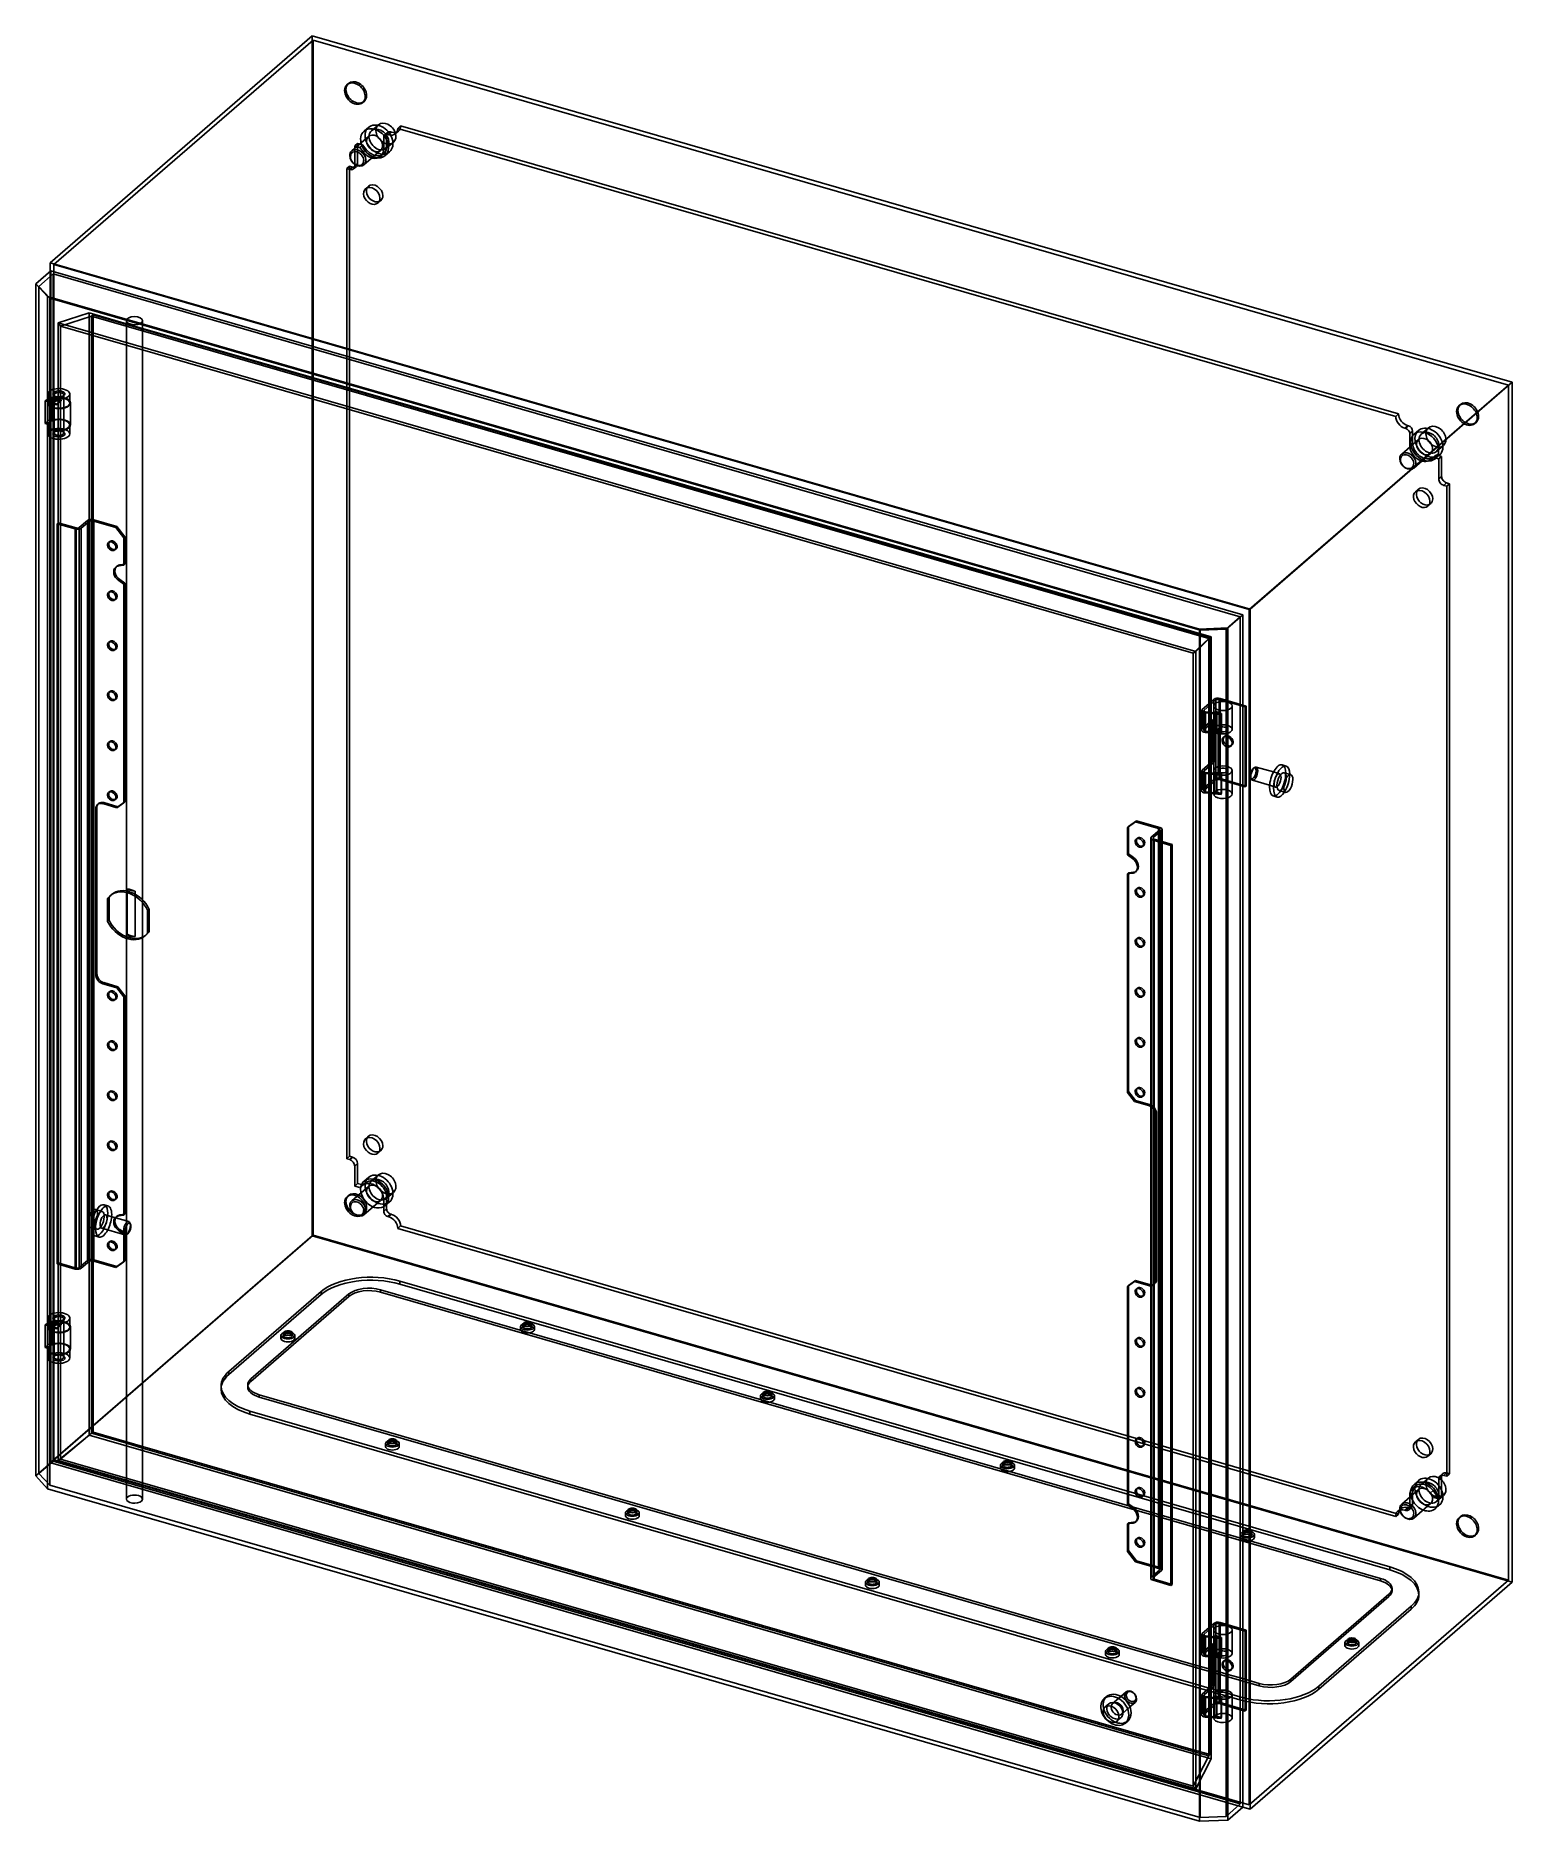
# Model space of a CAD drawing. Extents: x -120 to 520, y -773 to 0.
import ezdxf

# ---------------------------------------------------------------- set-up
doc = ezdxf.new("R2010")
doc.units = 0
doc.layers.add('HIDDEN', color=7, linetype='CONTINUOUS')
doc.layers.add('THICK', color=7, linetype='CONTINUOUS')

msp = doc.modelspace()

# ---------------------------------------------------------------- linework, layer by layer
at = {"layer": 'HIDDEN'}
for p, q in [((0, 0), (0, -519.62)), ((0.44, -1.86), (-111.86, -99.11)), ((0.44, -1.86), (0.44, -134.65)), ((517.98, -151.26), (0.44, -1.86)), ((15.68, -20.66), (15.08, -21.18)), ((21.82, -28.97), (22.42, -28.45)), ((28.6, -38.59), (25.6, -41.19)), ((24.36, -43.59), (17.1, -49.88)), ((24.29, -39.68), (22.39, -41.32)), ((30.92, -44), (32.17, -42.92)), ((30.92, -44), (30.92, -49.2)), ((32.59, -41.91), (31.34, -42.99)), ((32.15, -48.75), (35.15, -46.15)), ((32.17, -42.92), (32.17, -44.99)), ((32.17, -44.99), (32.17, -48.11)), ((32.65, -42.77), (33.9, -41.69)), ((33.09, -42.89), (32.65, -42.77)), ((33.09, -42.89), (34.34, -41.81)), ((34.34, -41.81), (33.9, -41.69)), ((36.03, -42.4), (37.28, -41.32)), ((36.98, -40.12), (38.23, -39.04)), ((469.13, -164.87), (36.98, -40.12)), ((470.38, -163.79), (38.23, -39.04)), ((18.36, -47.74), (19.61, -46.65)), ((18.36, -47.74), (18.36, -56.4)), ((20.54, -48.37), (18.36, -47.74)), ((21.31, -47.14), (19.61, -46.65)), ((19.61, -46.65), (19.61, -55.31)), ((20.54, -48.37), (21.79, -47.28)), ((22.05, -50.31), (20.54, -48.37)), ((21.79, -47.28), (21.31, -47.14)), ((23.3, -49.23), (21.79, -47.28)), ((22.05, -50.31), (23.3, -49.23)), ((22.33, -55.93), (29.59, -49.64)), ((29.65, -52.23), (30.9, -51.15)), ((30.92, -49.2), (32.17, -48.11)), ((31.56, -51.91), (33.46, -50.26)), ((14.9, -57.56), (16.15, -56.48)), ((14.9, -57.56), (14.9, -138.82)), ((16.2, -57.94), (14.9, -57.56)), ((17.45, -56.85), (16.15, -56.48)), ((16.15, -56.48), (16.15, -485.16)), ((16.2, -57.94), (17.45, -56.85)), ((17.84, -57.66), (19.09, -56.58)), ((18.36, -56.4), (19.61, -55.31)), ((24.29, -65.17), (23.04, -66.25)), ((28.41, -72.45), (29.66, -71.36)), ((-111.86, -99.11), (405.68, -248.51)), ((-111.86, -616.65), (-111.86, -99.11)), ((-112.23, -103.16), (-118.42, -108.52)), ((-113.5, -153.76), (-113.5, -102.03)), ((-113.27, -101.82), (-113.27, -617.98)), ((401.84, -251.56), (-112.23, -103.16)), ((-112.23, -103.16), (-112.23, -153.15)), ((-118.42, -108.52), (-113.68, -113.6)), ((-118.42, -108.52), (-118.42, -622.6)), ((-113.68, -113.6), (384.5, -257.41)), ((-113.68, -113.6), (-113.68, -627.67)), ((-109.98, -124.38), (-96.61, -120.06)), ((-109.07, -125.79), (-95.55, -121.42)), ((-80.52, -124.7), (-96.61, -120.06)), ((-96.61, -120.06), (-96.61, -605.9)), ((-94.95, -120.9), (-95.55, -121.42)), ((388.17, -261.06), (-95.55, -121.42)), ((-95.55, -121.42), (-95.55, -129.69)), ((388.77, -260.54), (-94.95, -120.9)), ((-94.95, -120.9), (-94.95, -129.87)), ((-80.52, -123.37), (-80.52, -134.04)), ((-73.52, -136.06), (-73.52, -123.37)), ((382.59, -266.57), (-109.98, -124.38)), ((-109.07, -125.79), (-109.98, -124.38)), ((-109.98, -124.38), (-109.98, -210.91)), ((381.46, -267.4), (-109.07, -125.79)), ((-109.07, -125.79), (-109.07, -211.17)), ((-95.55, -129.69), (-95.55, -209.43)), ((-94.95, -129.87), (-94.95, -209.49)), ((-73.52, -126.72), (-80.52, -124.7)), ((389.23, -260.31), (-73.52, -126.72)), ((-80.52, -134.04), (-80.52, -370.96)), ((-73.52, -375.33), (-73.52, -136.06)), ((0.44, -134.65), (0.44, -519.4)), ((14.9, -138.82), (14.9, -486.24)), ((-113.5, -156.4), (-113.5, -153.76)), ((-112.23, -153.15), (-112.23, -156.84)), ((517.98, -151.26), (405.68, -248.51)), ((517.98, -668.8), (517.98, -151.26)), ((-115.73, -158.07), (-114.36, -156.88)), ((-115.73, -167.94), (-115.73, -158.07)), ((-115.73, -158.07), (-114.36, -158.47)), ((-114.71, -159), (-114.71, -168.53)), ((-114.36, -158.81), (-114.67, -158.72)), ((-114.67, -158.72), (-114.67, -168.25)), ((-114.36, -155.1), (-114.36, -159)), ((-114.36, -156.88), (-113.73, -156.34)), ((-114.36, -158.47), (-114.34, -158.47)), ((-114.34, -158.82), (-114.36, -158.81)), ((-114.34, -158.47), (-114.34, -158.82)), ((-113.73, -156.34), (-113.73, -166.21)), ((-112.34, -156.74), (-113.73, -156.34)), ((-113.5, -170.16), (-113.5, -156.4)), ((-112.67, -156.99), (-112.34, -157.09)), ((-112.67, -166.52), (-112.67, -156.99)), ((-112.34, -157.09), (-112.34, -156.74)), ((-112.23, -156.84), (-112.23, -170.69)), ((-111.83, -155.85), (-111.42, -156.14)), ((-111.81, -155.54), (-111.81, -158.65)), ((-111.81, -159), (-111.81, -171.99)), ((-111.26, -159.71), (-111.26, -159.36)), ((-111.26, -159.36), (-110.71, -159.52)), ((-110.71, -159.87), (-111.26, -159.71)), ((-109.98, -158.89), (-110.71, -159.52)), ((-109.98, -159.24), (-110.71, -159.87)), ((-110.71, -159.52), (-110.71, -159.87)), ((-108.71, -157.79), (-109.98, -158.89)), ((-108.71, -158.13), (-109.98, -159.24)), ((-109.26, -157.63), (-109.26, -157.97)), ((-108.71, -157.79), (-109.26, -157.63)), ((-109.26, -157.97), (-108.71, -158.13)), ((-108.71, -158.13), (-108.71, -157.79)), ((-107.99, -156.14), (-107.58, -155.85)), ((-107.61, -171.99), (-107.61, -155.54)), ((-105.06, -159), (-105.06, -155.1)), ((-104.71, -168.53), (-104.71, -159)), ((497.19, -159.66), (496.59, -160.18)), ((-115.73, -167.94), (-113.73, -166.21)), ((-114.71, -168.24), (-115.73, -167.94)), ((-114.67, -168.25), (-114.71, -168.24)), ((-114.36, -168.53), (-114.36, -169.45)), ((-114.36, -169.45), (-114.36, -172.42)), ((-113.73, -166.21), (-112.67, -166.52)), ((-105.06, -169.45), (-105.06, -168.53)), ((-105.06, -172.42), (-105.06, -169.45)), ((469.13, -164.87), (470.38, -163.79)), ((473.03, -169.89), (474.28, -168.81)), ((473.03, -169.89), (473.46, -170.02)), ((473.46, -170.02), (474.71, -168.94)), ((474.28, -168.81), (474.71, -168.94)), ((483.27, -169.84), (480.27, -172.44)), ((503.33, -167.97), (503.93, -167.45)), ((-113.5, -173.77), (-113.5, -170.16)), ((-113.5, -553.86), (-113.5, -173.77)), ((-112.23, -170.69), (-112.23, -174.38)), ((-112.23, -174.38), (-112.23, -553.25)), ((-111.42, -171.38), (-111.83, -171.67)), ((-107.58, -171.67), (-107.99, -171.38)), ((479.02, -174.84), (471.76, -181.13)), ((475.19, -172.25), (476.44, -171.17)), ((475.19, -172.25), (475.19, -177.45)), ((475.19, -177.45), (476.44, -176.36)), ((476.44, -171.17), (476.44, -173.24)), ((476.44, -173.24), (476.44, -176.36)), ((478.96, -170.93), (477.06, -172.57)), ((486.81, -180), (489.81, -177.4)), ((477, -187.18), (484.26, -180.89)), ((484.06, -183.68), (485.31, -182.6)), ((484.06, -183.68), (485.57, -182.61)), ((485.31, -182.6), (486.82, -181.53)), ((485.57, -182.61), (486.82, -181.53)), ((485.57, -182.61), (487.75, -183.24)), ((486.22, -183.16), (488.12, -181.51)), ((486.82, -181.53), (487.3, -181.66)), ((487.3, -181.66), (489, -182.15)), ((487.75, -183.24), (489, -182.15)), ((487.75, -183.24), (487.75, -191.9)), ((489, -182.15), (489, -190.81)), ((487.75, -191.9), (489, -190.81)), ((478.96, -196.42), (477.71, -197.5)), ((489.92, -194.69), (491.17, -193.6)), ((489.92, -194.69), (491.21, -195.06)), ((491.17, -193.6), (492.46, -193.98)), ((491.21, -195.06), (492.46, -193.98)), ((491.21, -623.74), (491.21, -195.06)), ((492.46, -622.66), (492.46, -193.98)), ((483.07, -203.7), (484.32, -202.61)), ((-110.04, -210.89), (-110.54, -211.33)), ((-110.54, -211.33), (-102.75, -213.58)), ((-110.54, -531.76), (-110.54, -211.33)), ((-110.04, -210.89), (-102.25, -213.14)), ((-110.04, -531.32), (-110.04, -210.89)), ((-109.98, -210.91), (-109.98, -616.95)), ((-109.07, -211.17), (-109.07, -616.33)), ((-102.75, -534.01), (-102.75, -213.58)), ((-102.25, -533.57), (-102.25, -213.14)), ((-100.88, -212.96), (-97.38, -209.93)), ((-100.88, -533.39), (-100.88, -212.96)), ((-100.02, -213.21), (-96.52, -210.18)), ((-100.02, -533.64), (-100.02, -213.21)), ((-97.38, -530.36), (-97.38, -209.93)), ((-96.52, -530.61), (-96.52, -210.18)), ((-95.55, -209.43), (-95.55, -530.36)), ((-95.15, -210), (-85.11, -212.9)), ((-95.15, -530.43), (-95.15, -210)), ((-94.95, -209.49), (-94.95, -530.48)), ((-94.65, -209.56), (-84.61, -212.46)), ((-94.65, -529.99), (-94.65, -209.56)), ((-85.11, -212.9), (-84.61, -212.46)), ((-85.11, -212.9), (-81.64, -217.36)), ((-81.14, -216.93), (-84.61, -212.46)), ((-87.71, -219.04), (-88.21, -219.47)), ((-85.46, -222.64), (-84.96, -222.21)), ((-81.64, -217.36), (-81.14, -216.93)), ((-81.64, -229.27), (-81.64, -217.36)), ((-81.14, -228.84), (-81.14, -216.93)), ((-84.63, -229.68), (-85.13, -230.11)), ((-83.83, -229.55), (-83.33, -229.12)), ((-83.83, -229.55), (-81.64, -229.27)), ((-81.14, -228.84), (-83.33, -229.12)), ((-81.64, -229.27), (-81.14, -228.84)), ((-83.83, -235.95), (-83.33, -235.52)), ((-81.64, -237.49), (-83.83, -235.95)), ((-83.33, -235.52), (-81.14, -237.06)), ((-81.64, -237.49), (-81.14, -237.06)), ((-81.64, -332.11), (-81.64, -237.49)), ((-81.14, -331.68), (-81.14, -237.06)), ((-87.71, -240.69), (-88.21, -241.12)), ((-85.46, -244.29), (-84.96, -243.86)), ((401.84, -251.56), (395.66, -256.92)), ((401.84, -765.64), (401.84, -251.56)), ((405.68, -248.51), (405.68, -766.05)), ((-87.71, -262.34), (-88.21, -262.77)), ((381.46, -267.4), (388.17, -261.06)), ((382.59, -266.57), (389.23, -260.31)), ((384.5, -257.41), (395.66, -256.92)), ((384.5, -771.48), (384.5, -257.41)), ((388.77, -260.54), (388.17, -261.06)), ((388.17, -744.78), (388.17, -261.06)), ((388.77, -744.26), (388.77, -260.54)), ((389.23, -260.31), (389.23, -288.35)), ((395.66, -771), (395.66, -256.92)), ((-85.46, -265.95), (-84.96, -265.51)), ((381.46, -267.4), (382.59, -266.57)), ((381.46, -267.4), (381.46, -757.93)), ((382.59, -266.57), (382.59, -759.15)), ((-87.71, -283.99), (-88.21, -284.42)), ((-85.46, -287.6), (-84.96, -287.16)), ((385.03, -292.26), (385.03, -300.66)), ((390.39, -287.35), (385.3, -291.76)), ((385.3, -291.76), (385.3, -300.16)), ((386.03, -292.26), (386.03, -300.66)), ((386.16, -292.01), (391.26, -287.6)), ((386.16, -292.01), (386.16, -292.51)), ((386.16, -292.51), (386.16, -300.41)), ((386.65, -293.24), (393.56, -293.91)), ((386.65, -293.24), (386.65, -301.64)), ((391.15, -293.17), (386.84, -292.75)), ((386.84, -292.75), (386.84, -301.15)), ((389.23, -288.35), (389.23, -292.98)), ((389.23, -292.98), (389.23, -297.75)), ((390.32, -290.21), (390.32, -293.09)), ((390.32, -293.09), (390.32, -300.34)), ((390.39, -287.35), (390.39, -321.99)), ((390.86, -292.94), (391.72, -292.69)), ((390.86, -292.94), (390.86, -293.14)), ((390.86, -293.14), (390.86, -301.34)), ((393.75, -293.42), (391.15, -293.17)), ((391.26, -287.6), (391.26, -288.92)), ((391.26, -288.92), (391.26, -301.23)), ((391.72, -292.69), (391.72, -301.09)), ((392.62, -287.41), (396.32, -288.48)), ((392.62, -287.41), (392.62, -288.4)), ((392.62, -288.4), (392.62, -301.58)), ((393.12, -286.98), (393.12, -288.3)), ((402.88, -289.8), (393.12, -286.98)), ((393.12, -288.3), (393.12, -301.72)), ((393.75, -293.42), (393.75, -301.82)), ((396.32, -288.48), (402.88, -290.37)), ((398.32, -300.34), (398.32, -290.21)), ((389.8, -296.26), (385.3, -300.16)), ((386.16, -300.41), (390.32, -296.81)), ((393.75, -301.82), (386.84, -301.15)), ((389.23, -297.75), (389.23, -301.89)), ((389.8, -297.26), (389.8, -296.26)), ((389.8, -296.26), (390.66, -296.51)), ((389.8, -301.94), (389.8, -297.26)), ((390.32, -296.81), (390.66, -296.51)), ((390.66, -296.51), (390.66, -301.15)), ((390.66, -301.15), (390.66, -302.03)), ((390.86, -301.34), (391.72, -301.09)), ((391.26, -301.23), (391.26, -302.09)), ((392.22, -300.34), (392.22, -301.41)), ((392.22, -301.41), (392.22, -302.18)), ((393.56, -293.91), (393.56, -302.31)), ((396.42, -302.05), (396.42, -300.34)), ((-87.71, -305.64), (-88.21, -306.07)), ((-85.46, -309.25), (-84.96, -308.81)), ((386.65, -301.64), (393.56, -302.31)), ((389.23, -301.89), (389.23, -314.59)), ((389.8, -314.1), (389.8, -301.94)), ((390.66, -302.03), (390.66, -314.35)), ((391.26, -302.09), (391.26, -316.9)), ((392.22, -302.18), (392.22, -318.18)), ((392.62, -301.58), (392.62, -302.22)), ((392.62, -302.22), (392.62, -316.37)), ((393.12, -301.72), (393.12, -302.27)), ((393.12, -302.27), (393.12, -316.28)), ((394.95, -303.41), (394.45, -303.84)), ((396.42, -318.18), (396.42, -302.05)), ((397.73, -307.62), (398.23, -307.19)), ((385.3, -318), (389.8, -314.1)), ((390.66, -314.35), (386.16, -318.25)), ((389.23, -314.59), (389.23, -319.22)), ((390.66, -314.35), (389.8, -314.1)), ((391.26, -316.9), (391.26, -319.42)), ((392.62, -316.37), (392.62, -319.55)), ((393.12, -316.28), (393.12, -319.6)), ((408.02, -316.83), (407.53, -317.18)), ((416.19, -318.8), (408.72, -316.65)), ((421.66, -316.22), (419.93, -315.72)), ((385.03, -318.5), (385.03, -326.9)), ((385.3, -318), (385.3, -326.4)), ((390.39, -321.99), (385.3, -326.4)), ((386.03, -318.5), (386.03, -326.9)), ((386.16, -318.25), (386.16, -318.75)), ((386.16, -318.75), (386.16, -326.65)), ((386.16, -326.65), (390.32, -323.05)), ((393.56, -320.15), (386.65, -319.48)), ((386.65, -319.48), (386.65, -327.88)), ((386.84, -318.99), (393.75, -319.66)), ((386.84, -318.99), (386.84, -327.39)), ((389.23, -319.22), (389.23, -324)), ((389.23, -324), (389.23, -328.13)), ((390.32, -318.18), (390.32, -319.33)), ((390.32, -319.33), (390.32, -328.24)), ((390.32, -323.05), (391.26, -322.24)), ((391.72, -318.93), (390.86, -319.18)), ((390.86, -319.18), (390.86, -319.38)), ((390.86, -319.38), (390.86, -327.58)), ((391.26, -319.42), (391.26, -322.24)), ((391.72, -318.93), (391.72, -319.46)), ((391.72, -319.46), (391.72, -327.33)), ((392.62, -319.55), (392.62, -322.05)), ((392.62, -322.05), (393.75, -322.38)), ((393.12, -319.6), (393.12, -321.62)), ((404.38, -324.87), (393.12, -321.62)), ((393.56, -320.15), (393.56, -328.55)), ((393.75, -319.66), (393.75, -328.06)), ((393.75, -322.38), (398.32, -323.7)), ((398.32, -328.32), (398.32, -318.18)), ((398.32, -323.7), (402.88, -325.01)), ((406.33, -321.33), (406.56, -321.89)), ((407.06, -322.41), (414.52, -324.57)), ((414.52, -324.57), (417.15, -325.33)), ((418.82, -319.56), (416.19, -318.8)), ((423.69, -319.93), (420.83, -319.1)), ((-90.73, -332.51), (-90.23, -332.08)), ((-90.23, -332.08), (-84.17, -333.83)), ((-87.71, -327.29), (-88.21, -327.72)), ((-85.46, -330.9), (-84.96, -330.46)), ((-81.64, -332.11), (-84.67, -334.26)), ((-84.17, -333.83), (-81.14, -331.68)), ((-81.64, -332.11), (-81.14, -331.68)), ((386.65, -327.88), (393.56, -328.55)), ((391.15, -327.81), (386.84, -327.39)), ((389.23, -328.13), (389.23, -688.46)), ((390.32, -328.24), (390.32, -328.32)), ((390.86, -327.58), (391.72, -327.33)), ((393.75, -328.06), (391.15, -327.81)), ((416.04, -329.17), (417.78, -329.67)), ((418.61, -326.79), (421.47, -327.61)), ((-93.77, -334.67), (-93.27, -334.24)), ((-93.77, -334.67), (-93.77, -406.55)), ((-93.27, -406.12), (-93.27, -334.24)), ((-92.53, -332.47), (-93.03, -332.9)), ((-84.67, -334.26), (-90.73, -332.51)), ((-84.67, -334.26), (-84.17, -333.83)), ((356.89, -339.91), (353.43, -342.38)), ((356.39, -340.35), (356.89, -339.91)), ((366.94, -342.81), (356.89, -339.91)), ((352.93, -342.81), (356.39, -340.35)), ((352.93, -342.81), (353.43, -342.38)), ((352.93, -342.81), (352.93, -354.72)), ((353.43, -342.38), (353.43, -354.29)), ((366.44, -343.25), (356.39, -340.35)), ((357.25, -347.49), (356.75, -347.92)), ((363.04, -347.46), (363.04, -667.89)), ((363.31, -346.96), (366.81, -343.93)), ((363.31, -346.96), (363.31, -667.39)), ((364.04, -347.46), (364.04, -348.33)), ((364.17, -347.21), (367.67, -344.18)), ((364.17, -347.21), (364.17, -347.71)), ((364.17, -347.71), (364.17, -667.64)), ((372.33, -350.14), (364.54, -347.89)), ((364.54, -347.89), (364.54, -668.32)), ((366.44, -343.25), (366.44, -344.25)), ((366.44, -344.25), (366.44, -348.44)), ((366.81, -343.93), (366.81, -664.36)), ((366.94, -342.81), (366.94, -343.68)), ((366.94, -664.11), (366.94, -343.68)), ((367.67, -344.18), (367.67, -348.8)), ((367.94, -348.88), (367.94, -343.68)), ((352.93, -354.72), (353.43, -354.29)), ((352.93, -354.72), (355.12, -356.26)), ((355.62, -355.83), (353.43, -354.29)), ((359.5, -351.09), (360, -350.66)), ((371.83, -350.58), (364.04, -348.33)), ((364.04, -348.33), (364.04, -668.76)), ((366.44, -348.44), (366.44, -663.68)), ((367.67, -348.8), (367.67, -664.61)), ((367.94, -664.11), (367.94, -348.88)), ((372.33, -350.14), (371.83, -350.58)), ((371.83, -350.58), (371.83, -671.01)), ((372.33, -350.14), (372.33, -670.57)), ((352.93, -362.94), (353.43, -362.51)), ((355.12, -362.67), (352.93, -362.94)), ((352.93, -362.94), (352.93, -457.56)), ((353.43, -362.51), (355.62, -362.23)), ((353.43, -362.51), (353.43, -457.13)), ((355.12, -356.26), (355.62, -355.83)), ((355.12, -362.67), (355.62, -362.23)), ((356.41, -362.11), (356.91, -361.67)), ((-80.16, -371.05), (-80.16, -369.46)), ((-80.16, -369.46), (-79.81, -369.67)), ((-79.81, -369.67), (-78.95, -370.01)), ((-78.95, -370.01), (-77.91, -370.27)), ((-77.91, -370.27), (-76.79, -370.44)), ((-76.79, -370.44), (-76.77, -370.44)), ((-76.77, -370.44), (-76.77, -372.55)), ((357.25, -369.14), (356.75, -369.57)), ((-86.9, -371.85), (-87.5, -372.37)), ((-71.31, -378.64), (-70.71, -378.12)), ((-70.71, -387.96), (-70.71, -378.12)), ((359.5, -372.74), (360, -372.31)), ((-80.52, -390.1), (-80.52, -625.46)), ((-73.52, -627.48), (-73.52, -390.29)), ((-72.44, -389.75), (-71.84, -389.23)), ((-71.31, -388.48), (-70.71, -387.96)), ((357.25, -390.79), (356.75, -391.22)), ((359.5, -394.4), (360, -393.96)), ((-93.77, -406.55), (-93.27, -406.12)), ((-90.73, -410.46), (-90.23, -410.02)), ((-90.73, -410.46), (-84.67, -412.21)), ((-84.17, -411.77), (-90.23, -410.02)), ((-87.71, -413.89), (-88.21, -414.32)), ((-85.46, -417.5), (-84.96, -417.07)), ((-84.67, -412.21), (-84.17, -411.77)), ((-84.67, -412.21), (-81.64, -416.11)), ((-81.14, -415.68), (-84.17, -411.77)), ((-81.64, -416.11), (-81.14, -415.68)), ((-81.64, -510.73), (-81.64, -416.11)), ((-81.14, -510.3), (-81.14, -415.68)), ((357.25, -412.44), (356.75, -412.87)), ((359.5, -416.05), (360, -415.61)), ((-87.71, -435.54), (-88.21, -435.98)), ((-85.46, -439.15), (-84.96, -438.72)), ((357.25, -434.09), (356.75, -434.52)), ((359.5, -437.7), (360, -437.26)), ((357.25, -455.74), (356.75, -456.17)), ((-87.71, -457.19), (-88.21, -457.63)), ((-85.46, -460.8), (-84.96, -460.37)), ((352.93, -457.56), (353.43, -457.13)), ((355.96, -461.46), (352.93, -457.56)), ((353.43, -457.13), (356.46, -461.03)), ((355.96, -461.46), (356.46, -461.03)), ((362.02, -463.21), (355.96, -461.46)), ((356.46, -461.03), (362.52, -462.78)), ((359.5, -459.35), (360, -458.91)), ((362.02, -463.21), (362.52, -462.78)), ((365.05, -467.12), (365.55, -466.69)), ((365.05, -539), (365.05, -467.12)), ((365.55, -466.69), (365.55, -538.57)), ((-87.71, -478.84), (-88.21, -479.28)), ((24.29, -476.53), (23.04, -477.61)), ((-85.46, -482.45), (-84.96, -482.02)), ((14.9, -486.24), (16.15, -485.16)), ((16.2, -486.62), (14.9, -486.24)), ((17.45, -485.54), (16.15, -485.16)), ((16.2, -486.62), (17.45, -485.54)), ((28.41, -483.81), (29.66, -482.73)), ((18.36, -489.41), (19.61, -488.33)), ((18.36, -498.07), (18.36, -489.41)), ((19.61, -496.99), (19.61, -488.33)), ((24.29, -494.34), (22.39, -495.99)), ((28.6, -493.25), (25.6, -495.85)), ((-87.71, -500.49), (-88.21, -500.93)), ((15.68, -502.17), (15.08, -502.69)), ((24.36, -498.25), (17.1, -504.54)), ((18.36, -498.07), (19.61, -496.99)), ((20.54, -498.7), (18.36, -498.07)), ((21.31, -497.48), (19.61, -496.99)), ((20.54, -498.7), (21.79, -497.62)), ((22.05, -497.63), (20.54, -498.7)), ((21.79, -497.62), (21.31, -497.48)), ((23.3, -496.54), (21.79, -497.62)), ((22.05, -497.63), (23.3, -496.54)), ((32.15, -503.41), (35.15, -500.81)), ((-93.38, -508.41), (-93.85, -508.28)), ((-90.99, -509.1), (-93.38, -508.41)), ((-88.43, -506.72), (-90.16, -506.22)), ((-85.46, -504.1), (-84.96, -503.67)), ((21.82, -510.48), (22.42, -509.96)), ((22.33, -510.59), (29.59, -504.3)), ((30.92, -503.86), (32.17, -502.78)), ((30.92, -509.06), (30.92, -503.86)), ((30.92, -509.06), (32.17, -507.97)), ((31.56, -506.57), (33.46, -504.92)), ((32.17, -505.9), (32.17, -502.78)), ((32.17, -507.97), (32.17, -505.9)), ((32.65, -511.29), (33.9, -510.21)), ((34.34, -510.33), (33.9, -510.21)), ((-96.07, -515.96), (-95.6, -516.1)), ((-95.6, -516.1), (-94.95, -516.29)), ((-94.95, -516.29), (-93.21, -516.79)), ((-91.2, -516.33), (-81.14, -519.23)), ((-85.17, -511.83), (-89.54, -510.56)), ((-80.52, -513.17), (-85.17, -511.83)), ((-84.63, -511.13), (-85.13, -511.57)), ((-83.83, -511.01), (-83.33, -510.57)), ((-83.83, -511.01), (-81.64, -510.73)), ((-83.83, -517.41), (-83.33, -516.97)), ((-81.64, -518.95), (-83.83, -517.41)), ((-81.14, -510.3), (-83.33, -510.57)), ((-83.33, -516.97), (-81.14, -518.52)), ((-81.64, -510.73), (-81.14, -510.3)), ((-79.44, -513.48), (-80.52, -513.17)), ((-78.72, -514.57), (-78.94, -514.01)), ((33.09, -511.41), (32.65, -511.29)), ((33.09, -511.41), (34.34, -510.33)), ((36.98, -516.44), (38.23, -515.35)), ((36.98, -516.44), (469.13, -641.19)), ((38.23, -515.35), (470.38, -640.1)), ((0, -519.62), (-113.5, -617.91)), ((0.44, -519.4), (-109.98, -615.02)), ((-94.04, -519.67), (-92.31, -520.17)), ((-87.71, -522.15), (-88.21, -522.58)), ((-85.46, -525.75), (-84.96, -525.32)), ((-81.64, -518.95), (-81.14, -518.52)), ((-81.64, -530.86), (-81.64, -518.95)), ((-81.14, -530.43), (-81.14, -518.52)), ((-81.14, -519.23), (-81.11, -519.24)), ((-80.4, -519.06), (-79.91, -518.71)), ((0, -519.62), (519.62, -669.62)), ((0.44, -519.4), (517.98, -668.8)), ((-110.04, -531.32), (-110.54, -531.76)), ((-110.54, -531.76), (-102.75, -534.01)), ((-110.04, -531.32), (-102.25, -533.57)), ((-100.88, -533.39), (-97.38, -530.36)), ((-100.02, -533.64), (-96.52, -530.61)), ((-95.55, -530.36), (-95.55, -605.14)), ((-95.15, -530.43), (-85.11, -533.33)), ((-94.95, -530.48), (-94.95, -604.62)), ((-94.65, -529.99), (-84.61, -532.89)), ((-81.64, -530.86), (-85.11, -533.33)), ((-85.11, -533.33), (-84.61, -532.89)), ((-84.61, -532.89), (-81.14, -530.43)), ((-81.64, -530.86), (-81.14, -530.43)), ((466.65, -662.99), (37.97, -539.24)), ((37.97, -539.24), (37.97, -540.53)), ((466.65, -664.28), (37.97, -540.53)), ((352.93, -541.56), (355.96, -539.41)), ((352.93, -541.56), (353.43, -541.13)), ((356.46, -538.97), (353.43, -541.13)), ((353.43, -541.13), (353.43, -635.75)), ((355.96, -539.41), (356.46, -538.97)), ((355.96, -539.41), (362.02, -541.16)), ((362.52, -540.72), (356.46, -538.97)), ((362.02, -541.16), (362.52, -540.72)), ((364.31, -540.77), (364.81, -540.34)), ((365.05, -539), (365.55, -538.57)), ((-36.18, -578.45), (3.82, -543.81)), ((-36.18, -579.75), (3.82, -545.11)), ((-26.61, -581.62), (15.89, -544.81)), ((-26.61, -582.66), (15.89, -545.85)), ((3.82, -543.81), (3.82, -545.11)), ((15.89, -544.81), (15.89, -545.85)), ((462.56, -667.98), (29.55, -542.98)), ((29.55, -542.98), (29.55, -544.02)), ((462.56, -669.02), (29.55, -544.02)), ((352.93, -541.56), (352.93, -636.18)), ((357.25, -542.34), (356.75, -542.77)), ((359.5, -545.95), (360, -545.52)), ((-114.36, -555.21), (-114.36, -559.1)), ((-114.36, -556.98), (-113.73, -556.44)), ((-113.73, -556.44), (-113.73, -566.31)), ((-112.34, -556.84), (-113.73, -556.44)), ((-113.5, -556.51), (-113.5, -553.86)), ((-113.5, -570.26), (-113.5, -556.51)), ((-112.23, -553.25), (-112.23, -556.95)), ((-111.83, -555.96), (-111.42, -556.25)), ((-111.81, -555.64), (-111.81, -558.76)), ((-107.99, -556.25), (-107.58, -555.96)), ((-107.61, -572.09), (-107.61, -555.64)), ((-105.06, -559.1), (-105.06, -555.21)), ((-115.73, -558.17), (-114.36, -556.98)), ((-115.73, -568.05), (-115.73, -558.17)), ((-115.73, -558.17), (-114.36, -558.57)), ((-114.71, -559.1), (-114.71, -568.63)), ((-114.36, -558.92), (-114.67, -558.82)), ((-114.67, -558.82), (-114.67, -568.35)), ((-114.36, -558.57), (-114.34, -558.57)), ((-114.34, -558.92), (-114.36, -558.92)), ((-114.34, -558.57), (-114.34, -558.92)), ((-112.67, -557.09), (-112.34, -557.19)), ((-112.67, -566.62), (-112.67, -557.09)), ((-112.34, -557.19), (-112.34, -556.84)), ((-112.23, -556.95), (-112.23, -570.79)), ((-111.81, -559.1), (-111.81, -572.09)), ((-111.26, -559.81), (-111.26, -559.46)), ((-111.26, -559.46), (-110.71, -559.62)), ((-110.71, -559.97), (-111.26, -559.81)), ((-109.98, -558.99), (-110.71, -559.62)), ((-109.98, -559.34), (-110.71, -559.97)), ((-110.71, -559.62), (-110.71, -559.97)), ((-108.71, -557.89), (-109.98, -558.99)), ((-108.71, -558.24), (-109.98, -559.34)), ((-109.26, -557.73), (-109.26, -558.08)), ((-108.71, -557.89), (-109.26, -557.73)), ((-109.26, -558.08), (-108.71, -558.24)), ((-108.71, -558.24), (-108.71, -557.89)), ((-104.71, -568.63), (-104.71, -559.1)), ((-13.56, -562.76), (-13.56, -564.06)), ((-12.51, -561.72), (-12.51, -562.76)), ((-8.61, -562.76), (-8.61, -561.72)), ((-7.56, -564.06), (-7.56, -562.76)), ((90.17, -558.93), (90.17, -560.22)), ((91.22, -557.89), (91.22, -558.93)), ((95.12, -558.93), (95.12, -557.89)), ((96.17, -560.22), (96.17, -558.93)), ((357.25, -563.99), (356.75, -564.43)), ((-115.73, -568.05), (-113.73, -566.31)), ((-114.71, -568.34), (-115.73, -568.05)), ((-114.67, -568.35), (-114.71, -568.34)), ((-114.36, -568.63), (-114.36, -569.55)), ((-114.36, -569.55), (-114.36, -572.53)), ((-113.73, -566.31), (-112.67, -566.62)), ((-113.5, -573.87), (-113.5, -570.26)), ((-112.23, -570.79), (-112.23, -574.48)), ((-111.42, -571.49), (-111.83, -571.78)), ((-107.58, -571.78), (-107.99, -571.49)), ((-105.06, -569.55), (-105.06, -568.63)), ((-105.06, -572.53), (-105.06, -569.55)), ((359.5, -567.6), (360, -567.17)), ((-113.5, -617.91), (-113.5, -573.87)), ((-112.23, -574.48), (-112.23, -617.24)), ((-36.18, -578.45), (-36.18, -579.75)), ((-39.53, -584.7), (-39.53, -586)), ((-27.95, -584.12), (-27.95, -585.16)), ((-26.61, -581.62), (-26.61, -582.66)), ((357.25, -585.64), (356.75, -586.08)), ((-22.95, -588.45), (381.46, -705.19)), ((-22.95, -588.45), (-22.95, -589.49)), ((-22.95, -589.49), (410.06, -714.49)), ((194.1, -588.93), (194.1, -590.22)), ((195.15, -587.89), (195.15, -588.93)), ((199.05, -588.93), (199.05, -587.89)), ((200.1, -590.22), (200.1, -588.93)), ((359.5, -589.25), (360, -588.82)), ((-27.03, -595.53), (381.46, -713.45)), ((-27.03, -595.53), (-27.03, -596.83)), ((-27.03, -596.83), (381.46, -714.75)), ((-109.98, -616.95), (-96.61, -605.9)), ((-109.07, -616.33), (-95.55, -605.14)), ((389.23, -746.15), (-96.61, -605.9)), ((-94.95, -604.62), (-95.55, -605.14)), ((-95.55, -605.14), (-80.52, -609.48)), ((-94.95, -604.62), (-80.52, -608.79)), ((-80.52, -608.79), (-73.52, -610.81)), ((-80.52, -609.48), (-73.52, -611.51)), ((31.67, -609.59), (31.67, -610.89)), ((32.72, -608.55), (32.72, -609.59)), ((36.62, -609.59), (36.62, -608.55)), ((37.67, -610.89), (37.67, -609.59)), ((357.25, -607.29), (356.75, -607.73)), ((359.5, -610.9), (360, -610.47)), ((478.96, -607.78), (477.71, -608.86)), ((-113.27, -617.98), (-119.77, -623.61)), ((-112.23, -617.24), (-118.42, -622.6)), ((-113.27, -617.98), (-113.5, -617.91)), ((-113.27, -617.98), (402.88, -766.98)), ((-112.23, -617.24), (-80.52, -626.39)), ((-109.98, -615.02), (-111.86, -616.65)), ((405.68, -766.05), (-111.86, -616.65)), ((-109.07, -616.33), (-109.98, -616.95)), ((382.59, -759.15), (-109.98, -616.95)), ((381.46, -757.93), (-109.07, -616.33)), ((-73.52, -610.81), (381.46, -742.15)), ((-73.52, -611.51), (381.46, -742.85)), ((299.07, -617.89), (299.07, -618.93)), ((302.97, -618.93), (302.97, -617.89)), ((483.07, -615.06), (484.32, -613.98)), ((-113.68, -627.67), (-118.42, -622.6)), ((-80.52, -625.46), (-80.52, -633.64)), ((298.02, -618.93), (298.02, -620.22)), ((304.02, -620.22), (304.02, -618.93)), ((478.96, -625.59), (477.06, -627.24)), ((483.27, -624.5), (480.27, -627.1)), ((487.75, -624.91), (489, -623.83)), ((487.75, -633.57), (487.75, -624.91)), ((489.53, -622.56), (488.28, -623.64)), ((489, -632.49), (489, -623.83)), ((489.92, -623.37), (491.17, -622.29)), ((489.92, -623.37), (491.21, -623.74)), ((491.17, -622.29), (492.46, -622.66)), ((491.21, -623.74), (492.46, -622.66)), ((384.5, -771.48), (-113.68, -627.67)), ((-80.52, -626.39), (-73.52, -628.41)), ((-73.52, -633.64), (-73.52, -627.48)), ((-73.52, -628.41), (401.84, -765.64)), ((357.25, -628.94), (356.75, -629.38)), ((359.5, -632.55), (360, -632.12)), ((479.02, -629.5), (471.76, -635.79)), ((475.19, -632.11), (476.44, -631.03)), ((475.19, -637.31), (475.19, -632.11)), ((476.44, -634.15), (476.44, -631.03)), ((477.71, -627.99), (476.46, -629.07)), ((484.06, -631), (485.31, -629.91)), ((484.06, -631), (485.57, -632.94)), ((485.31, -629.91), (486.82, -631.86)), ((485.57, -632.94), (486.82, -631.86)), ((485.57, -632.94), (487.75, -633.57)), ((486.81, -634.66), (489.81, -632.06)), ((486.82, -631.86), (487.3, -632)), ((487.3, -632), (489, -632.49)), ((487.75, -633.57), (489, -632.49)), ((135.6, -639.59), (135.6, -640.89)), ((136.65, -638.55), (136.65, -639.59)), ((140.55, -639.59), (140.55, -638.55)), ((141.6, -640.89), (141.6, -639.59)), ((352.93, -636.18), (353.43, -635.75)), ((352.93, -636.18), (355.12, -637.72)), ((355.62, -637.29), (353.43, -635.75)), ((355.12, -637.72), (355.62, -637.29)), ((469.13, -641.19), (470.38, -640.1)), ((471.33, -637.83), (470.08, -638.91)), ((473.03, -638.41), (474.28, -637.33)), ((473.03, -638.41), (473.46, -638.54)), ((473.46, -638.54), (474.71, -637.46)), ((474.28, -637.33), (474.71, -637.46)), ((474.77, -638.32), (476.02, -637.24)), ((475.19, -637.31), (476.44, -636.22)), ((476.44, -636.22), (476.44, -634.15)), ((477, -641.84), (484.26, -635.55)), ((486.22, -637.82), (488.12, -636.17)), ((497.19, -641.17), (496.59, -641.69)), ((352.93, -644.4), (353.43, -643.97)), ((355.12, -644.12), (352.93, -644.4)), ((352.93, -644.4), (352.93, -656.31)), ((353.43, -643.97), (355.62, -643.69)), ((353.43, -643.97), (353.43, -655.88)), ((355.12, -644.12), (355.62, -643.69)), ((356.41, -643.56), (356.91, -643.13)), ((401.94, -648.93), (401.94, -650.22)), ((402.99, -647.89), (402.99, -648.93)), ((406.89, -648.93), (406.89, -647.89)), ((407.94, -650.22), (407.94, -648.93)), ((503.33, -649.48), (503.93, -648.96)), ((352.93, -656.31), (353.43, -655.88)), ((356.39, -660.78), (352.93, -656.31)), ((353.43, -655.88), (356.89, -660.34)), ((357.25, -650.6), (356.75, -651.03)), ((359.5, -654.2), (360, -653.77)), ((356.39, -660.78), (356.89, -660.34)), ((363.04, -662.69), (356.39, -660.78)), ((366.94, -663.24), (356.89, -660.34)), ((364.04, -662.98), (363.04, -662.69)), ((363.31, -667.39), (366.81, -664.36)), ((366.44, -663.68), (364.04, -662.98)), ((364.17, -667.64), (367.67, -664.61)), ((466.65, -662.99), (466.65, -664.28)), ((239.52, -669.59), (239.52, -670.89)), ((240.57, -668.55), (240.57, -669.59)), ((244.47, -669.59), (244.47, -668.55)), ((245.52, -670.89), (245.52, -669.59)), ((371.83, -671.01), (364.04, -668.76)), ((372.33, -670.57), (364.54, -668.32)), ((372.33, -670.57), (371.83, -671.01)), ((517.98, -668.8), (405.68, -766.05)), ((462.56, -667.98), (462.56, -669.02)), ((467.56, -673.35), (467.56, -672.31)), ((423.72, -711.62), (466.22, -674.81)), ((423.72, -712.66), (466.22, -675.85)), ((435.8, -714.7), (475.8, -680.06)), ((466.22, -674.81), (466.22, -675.85)), ((475.8, -680.06), (475.8, -681.36)), ((479.15, -675.11), (479.15, -673.81)), ((390.39, -687.45), (385.3, -691.86)), ((386.16, -692.11), (391.26, -687.7)), ((390.39, -687.45), (390.39, -722.09)), ((391.26, -687.7), (391.26, -689.03)), ((392.62, -687.52), (396.32, -688.58)), ((392.62, -687.52), (392.62, -688.5)), ((393.12, -687.08), (393.12, -688.41)), ((402.88, -689.9), (393.12, -687.08)), ((435.8, -716), (475.8, -681.36)), ((385.03, -692.36), (385.03, -700.76)), ((385.3, -691.86), (385.3, -700.26)), ((386.03, -692.36), (386.03, -700.76)), ((386.16, -692.11), (386.16, -692.61)), ((386.16, -692.61), (386.16, -700.51)), ((386.65, -693.34), (393.56, -694.01)), ((386.65, -693.34), (386.65, -701.74)), ((391.15, -693.27), (386.84, -692.85)), ((386.84, -692.85), (386.84, -701.25)), ((389.23, -688.46), (389.23, -693.08)), ((389.23, -693.08), (389.23, -697.86)), ((390.32, -690.31), (390.32, -693.19)), ((390.32, -693.19), (390.32, -700.45)), ((390.86, -693.05), (391.72, -692.8)), ((390.86, -693.05), (390.86, -693.24)), ((390.86, -693.24), (390.86, -701.45)), ((393.75, -693.52), (391.15, -693.27)), ((391.26, -689.03), (391.26, -701.33)), ((391.72, -692.8), (391.72, -701.2)), ((392.62, -688.5), (392.62, -701.68)), ((393.12, -688.41), (393.12, -701.82)), ((393.56, -694.01), (393.56, -702.41)), ((393.75, -693.52), (393.75, -701.92)), ((396.32, -688.58), (402.88, -690.48)), ((398.32, -700.45), (398.32, -690.31)), ((447.17, -695.76), (447.17, -697.06)), ((448.22, -694.72), (448.22, -695.76)), ((452.12, -695.76), (452.12, -694.72)), ((453.17, -697.06), (453.17, -695.76)), ((343.44, -699.59), (343.44, -700.89)), ((344.49, -698.55), (344.49, -699.59)), ((348.39, -699.59), (348.39, -698.55)), ((349.44, -700.89), (349.44, -699.59)), ((389.8, -696.36), (385.3, -700.26)), ((386.16, -700.51), (390.32, -696.91)), ((386.65, -701.74), (393.56, -702.41)), ((393.75, -701.92), (386.84, -701.25)), ((389.23, -697.86), (389.23, -701.99)), ((389.23, -701.99), (389.23, -714.7)), ((389.8, -697.36), (389.8, -696.36)), ((389.8, -696.36), (390.66, -696.61)), ((389.8, -702.05), (389.8, -697.36)), ((389.8, -714.2), (389.8, -702.05)), ((390.32, -696.91), (390.66, -696.61)), ((390.66, -696.61), (390.66, -701.26)), ((390.66, -701.26), (390.66, -702.13)), ((390.66, -702.13), (390.66, -714.45)), ((390.86, -701.45), (391.72, -701.2)), ((391.26, -701.33), (391.26, -702.19)), ((391.26, -702.19), (391.26, -717)), ((392.22, -700.45), (392.22, -701.52)), ((392.22, -701.52), (392.22, -702.28)), ((392.22, -702.28), (392.22, -718.29)), ((392.62, -701.68), (392.62, -702.32)), ((392.62, -702.32), (392.62, -716.48)), ((393.12, -701.82), (393.12, -702.37)), ((393.12, -702.37), (393.12, -716.38)), ((394.95, -703.51), (394.45, -703.95)), ((396.42, -702.15), (396.42, -700.45)), ((396.42, -718.29), (396.42, -702.15)), ((381.46, -705.19), (389.8, -707.6)), ((389.8, -707.6), (392.22, -708.3)), ((392.22, -708.3), (393.12, -708.56)), ((393.12, -708.56), (396.42, -709.51)), ((396.42, -709.51), (402.88, -711.38)), ((397.73, -707.73), (398.23, -707.29)), ((352.37, -717.11), (350.12, -719.06)), ((381.46, -713.45), (388.37, -715.44)), ((381.46, -714.75), (387.24, -716.42)), ((385.03, -718.6), (385.03, -727)), ((385.3, -718.1), (389.8, -714.2)), ((385.3, -718.1), (385.3, -726.5)), ((386.03, -718.6), (386.03, -727)), ((390.66, -714.45), (386.16, -718.35)), ((386.16, -718.35), (386.16, -718.85)), ((386.16, -718.85), (386.16, -726.75)), ((387.24, -716.42), (390.72, -717.42)), ((388.37, -715.44), (392.22, -716.56)), ((389.23, -714.7), (389.23, -719.32)), ((390.66, -714.45), (389.8, -714.2)), ((390.32, -718.29), (390.32, -719.43)), ((390.72, -717.42), (392.22, -717.85)), ((391.26, -717), (391.26, -719.52)), ((392.22, -716.56), (392.27, -716.57)), ((392.22, -717.85), (393.12, -718.12)), ((392.27, -716.57), (393.12, -716.82)), ((392.62, -716.48), (392.62, -719.65)), ((393.12, -716.38), (393.12, -719.7)), ((393.12, -716.82), (401.65, -719.28)), ((393.12, -718.12), (401.65, -720.58)), ((398.32, -728.42), (398.32, -718.29)), ((402.88, -711.38), (410.06, -713.45)), ((410.06, -713.45), (410.06, -714.49)), ((423.72, -711.62), (423.72, -712.66)), ((435.8, -714.7), (435.8, -716)), ((343.92, -719.14), (342.92, -720.01)), ((344.88, -722.27), (343.23, -723.7)), ((350.12, -719.06), (346.54, -722.16)), ((350.47, -726.7), (354.05, -723.59)), ((354.05, -723.59), (356.3, -721.65)), ((390.39, -722.09), (385.3, -726.5)), ((386.16, -726.75), (390.32, -723.15)), ((393.56, -720.25), (386.65, -719.58)), ((386.65, -719.58), (386.65, -727.99)), ((386.84, -719.09), (393.75, -719.76)), ((386.84, -719.09), (386.84, -727.49)), ((389.23, -719.32), (389.23, -724.1)), ((389.23, -724.1), (389.23, -728.23)), ((390.32, -719.43), (390.32, -728.34)), ((390.32, -723.15), (391.26, -722.34)), ((391.72, -719.04), (390.86, -719.29)), ((390.86, -719.29), (390.86, -719.48)), ((390.86, -719.48), (390.86, -727.69)), ((391.26, -719.52), (391.26, -722.34)), ((391.72, -719.04), (391.72, -719.56)), ((391.72, -719.56), (391.72, -727.44)), ((392.62, -719.65), (392.62, -722.16)), ((392.62, -722.16), (393.75, -722.48)), ((393.12, -719.7), (393.12, -721.72)), ((404.38, -724.97), (393.12, -721.72)), ((393.56, -720.25), (393.56, -728.65)), ((393.75, -719.76), (393.75, -728.16)), ((393.75, -722.48), (398.32, -723.8)), ((398.32, -723.8), (402.88, -725.12)), ((401.65, -719.28), (401.65, -720.58)), ((348.47, -729.75), (350.12, -728.32)), ((352.08, -730.59), (353.08, -729.72)), ((386.65, -727.99), (393.56, -728.65)), ((391.15, -727.91), (386.84, -727.49)), ((389.23, -728.23), (389.23, -746.15)), ((390.32, -728.34), (390.32, -728.42)), ((390.86, -727.69), (391.72, -727.44)), ((393.75, -728.16), (391.15, -727.91)), ((381.46, -742.15), (388.77, -744.26)), ((381.46, -742.85), (388.17, -744.78)), ((381.46, -757.93), (388.17, -744.78)), ((382.59, -759.15), (389.23, -746.15)), ((388.77, -744.26), (388.17, -744.78)), ((381.46, -757.93), (382.59, -759.15)), ((395.66, -771), (384.5, -771.48)), ((401.84, -765.64), (395.66, -771))]:
    msp.add_line(p, q, dxfattribs=at)
for centre, major_axis, ratio, start_param, end_param in [((18.45, -25.07), (3.37, -3.89), 0.75, 3.141593, 3.855317), ((19.05, -24.55), (3.37, -3.89), 0.75, -3.038663, -2.427868), ((18.45, -25.07), (3.37, -3.89), 0.75, 0, 3.141593), ((19.05, -24.55), (3.37, -3.89), 0.75, -3.141593, -3.038663), ((19.05, -24.55), (3.37, -3.89), 0.75, 0, 3.141593), ((18.45, -25.07), (3.37, -3.89), 0.75, -2.427868, 0), ((19.05, -24.55), (3.37, -3.89), 0.75, -2.427868, -0.102929), ((19.05, -24.55), (3.37, -3.89), 0.75, -0.102929, 0), ((28.88, -44.97), (4.58, -5.29), 0.75, 0, 3.141593), ((31.88, -42.37), (3.27, -3.78), 0.75, 3.141593, 3.855317), ((31.88, -42.37), (3.27, -3.78), 0.75, 0, 3.141593), ((26.98, -46.61), (4.58, -5.29), 0.75, 3.141593, 4.220524), ((26.98, -46.61), (4.58, -5.29), 0.75, 1.254824, 3.141593), ((28.88, -44.97), (4.58, -5.29), 0.75, 3.141593, 3.855317), ((28.88, -44.97), (4.58, -5.29), 0.75, -2.427868, 0), ((26.98, -46.61), (2.62, -3.02), 0.75, 3.141593, 3.855317), ((26.98, -46.61), (2.62, -3.02), 0.75, -2.427868, 0), ((26.98, -46.61), (2.62, -3.02), 0.75, 0, 3.141593), ((28.88, -44.97), (3.27, -3.78), 0.75, -3.141593, -2.427868), ((28.88, -44.97), (3.27, -3.78), 0.75, -2.427868, 0), ((28.88, -44.97), (3.27, -3.78), 0.75, 0, 3.141593), ((31.88, -42.37), (3.27, -3.78), 0.75, -2.427868, 0), ((32.65, -44.5), (-1.31, 1.51), 0.75, 0, 0.713724), ((32.65, -44.5), (-1.31, 1.51), 0.75, -0.857072, 0), ((26.98, -46.61), (4.58, -5.29), 0.75, 0, 1.254824), ((33.9, -43.42), (-1.31, 1.51), 0.75, 0, 0.713724), ((33.9, -43.42), (-1.31, 1.51), 0.75, -0.857072, 0), ((33.09, -39), (-2.95, 3.4), 0.75, 2.284521, 3.141593), ((34.34, -37.91), (-2.95, 3.4), 0.75, 2.284521, 3.141593), ((33.09, -39), (-2.95, 3.4), 0.75, -3.141593, -2.427868), ((34.34, -37.91), (-2.95, 3.4), 0.75, -3.141593, -2.427868), ((19.71, -52.9), (2.62, -3.02), 0.75, -3.141593, -2.427868), ((19.71, -52.9), (2.62, -3.02), 0.75, -2.427868, 0), ((19.71, -52.9), (2.62, -3.02), 0.75, 0, 3.141593), ((26.98, -46.61), (4.58, -5.29), 0.75, -2.062661, 0), ((25.73, -47.7), (-3.93, 4.54), 0.75, 1.499123, 3.141593), ((26.98, -46.61), (-3.93, 4.54), 0.75, 1.499123, 3.141593), ((25.73, -47.7), (-3.93, 4.54), 0.75, 3.141593, 3.855317), ((26.98, -46.61), (-3.93, 4.54), 0.75, -3.141593, -2.427868), ((16.2, -55.77), (-1.64, 1.89), 0.75, 2.284521, 3.141593), ((17.45, -54.69), (-1.64, 1.89), 0.75, 2.284521, 3.141593), ((16.2, -55.77), (-1.64, 1.89), 0.75, -3.141593, -2.427868), ((17.45, -54.69), (-1.64, 1.89), 0.75, 3.141593, 3.855317), ((25.73, -69.35), (-2.68, 3.1), 0.75, 0, 3.141593), ((25.73, -69.35), (-2.68, 3.1), 0.75, -2.427868, 0), ((26.98, -68.26), (-2.68, 3.1), 0.75, 0, 3.141593), ((26.98, -68.26), (-2.68, 3.1), 0.75, -2.427868, 0), ((26.98, -68.26), (-2.68, 3.1), 0.75, -3.141593, -2.427868), ((25.73, -69.35), (-2.68, 3.1), 0.75, -3.141593, -2.427868), ((-77.02, -123.37), (-3.5, 0), 0.5, 3.141593, 6.283185), ((-77.02, -123.37), (-3.5, 0), 0.5, 0, 2.617994), ((-77.02, -123.37), (-3.5, 0), 0.5, 2.617994, 3.141593), ((-109.71, -155.1), (-4.65, 0), 0.5, -1.511945, 0), ((-109.71, -155.1), (-2.6, 0), 0.5, -1.465409, 0.61548), ((-109.71, -155.54), (-2.1, 0), 0.5, -1.440188, 0), ((-109.71, -155.1), (-4.65, 0), 0.5, -3.141593, -1.511945), ((-109.71, -155.1), (-2.6, 0), 0.5, 2.526113, 4.817776), ((-109.71, -155.54), (-2.1, 0), 0.5, -3.141593, -1.440188), ((-109.71, -159), (-5, 0), 0.5, -0.112082, 0), ((-109.71, -159), (-5, 0), 0.5, 0, 1.516069), ((-109.71, -155.1), (-4.65, 0), 0.5, 0, 1.047198), ((-109.71, -159), (-4.65, 0), 0.5, -0.078987, 0), ((-109.71, -159), (-4.65, 0), 0.5, 0, 1.511945), ((-109.71, -158.65), (4.65, 0), 0.5, 2.173382, 3.062606), ((-109.71, -159), (-5, 0), 0.5, -1.516069, -0.935116), ((-109.71, -159), (-4.65, 0), 0.5, -3.141593, -0.968211), ((-109.71, -155.1), (-4.65, 0), 0.5, 1.047198, 1.511945), ((-109.71, -155.1), (-2.6, 0), 0.5, 0.61548, 1.047198), ((-109.71, -155.54), (-2.1, 0), 0.5, 0, 0.455472), ((-109.71, -158.65), (-2.1, 0), 0.5, -1.440188, 0), ((-109.71, -159), (-2.1, 0), 0.5, -1.78455, 0), ((-109.71, -158.65), (-2.1, 0), 0.5, 0, 0.737353), ((-109.71, -159), (-2.1, 0), 0.5, 0, 0.737353), ((-109.71, -155.54), (-2.1, 0), 0.5, 0.455472, 0.61548), ((-109.71, -155.54), (-2.1, 0), 0.5, 0.61548, 1.047198), ((-109.71, -155.1), (-2.6, 0), 0.5, 1.047198, 1.465409), ((-109.71, -155.54), (-2.1, 0), 0.5, 1.047198, 2.526113), ((-109.71, -155.1), (-4.65, 0), 0.5, 1.511945, 3.141593), ((-109.71, -155.1), (-2.6, 0), 0.5, 1.465409, 2.526113), ((-109.71, -159), (-5, 0), 0.5, -2.765209, -1.516069), ((-109.71, -158.65), (-2.1, 0), 0.5, -1.78455, -1.440188), ((-109.71, -159), (-4.65, 0), 0.5, 1.511945, 3.141593), ((-109.71, -159), (-5, 0), 0.5, 1.516069, 3.141593), ((-109.71, -155.54), (-2.1, 0), 0.5, 2.526113, 2.686121), ((-109.71, -155.54), (-2.1, 0), 0.5, 2.686121, 3.141593), ((-109.71, -159), (-5, 0), 0.5, -3.141593, -2.765209), ((499.96, -164.07), (3.37, -3.89), 0.75, 3.141593, 3.855317), ((500.56, -163.55), (3.37, -3.89), 0.75, -3.038663, -2.427868), ((500.56, -163.55), (3.37, -3.89), 0.75, -2.427868, -0.102929), ((499.96, -164.07), (3.37, -3.89), 0.75, 0, 3.141593), ((500.56, -163.55), (3.37, -3.89), 0.75, -3.141593, -3.038663), ((500.56, -163.55), (3.37, -3.89), 0.75, 0, 3.141593), ((-109.71, -168.53), (-5, 0), 0.5, -0.112082, 0), ((-109.71, -168.53), (-5, 0), 0.5, 0, 1.516069), ((-109.71, -168.53), (-4.65, 0), 0.5, -3.141593, 0), ((-109.71, -168.53), (-4.65, 0), 0.5, 0, 1.047198), ((-109.71, -172.42), (-4.65, 0), 0.5, 3.141593, 6.283185), ((-109.71, -168.53), (-5, 0), 0.5, -3.141593, -0.935116), ((-109.71, -168.53), (-4.65, 0), 0.5, 1.047198, 3.141593), ((-109.71, -168.53), (-5, 0), 0.5, 1.516069, 3.141593), ((473.03, -166), (-2.95, 3.4), 0.75, 0.713724, 2.284521), ((474.28, -164.91), (-2.95, 3.4), 0.75, 0.713724, 2.284521), ((473.46, -171.75), (-1.31, 1.51), 0.75, -2.427868, -0.857072), ((474.71, -170.67), (-1.31, 1.51), 0.75, -2.427868, -0.857072), ((483.54, -176.22), (4.58, -5.29), 0.75, 0, 3.141593), ((486.54, -173.62), (3.27, -3.78), 0.75, 3.141593, 3.855317), ((486.54, -173.62), (3.27, -3.78), 0.75, 0, 3.141593), ((499.96, -164.07), (3.37, -3.89), 0.75, -2.427868, 0), ((500.56, -163.55), (3.37, -3.89), 0.75, -0.102929, 0), ((-109.71, -172.42), (-4.65, 0), 0.5, 0, 1.047198), ((-109.71, -172.42), (-2.6, 0), 0.5, -0.61548, 1.047198), ((-109.71, -172.42), (-4.65, 0), 0.5, 1.047198, 1.511945), ((-109.71, -172.42), (-2.6, 0), 0.5, -0.759252, -0.61548), ((-109.71, -171.99), (-2.1, 0), 0.5, -0.61548, 0), ((-109.71, -171.99), (-2.1, 0), 0.5, 0, 1.047198), ((-109.71, -172.42), (-2.6, 0), 0.5, -1.465409, -0.759252), ((-109.71, -171.99), (-2.1, 0), 0.5, -1.228464, -0.61548), ((-109.71, -172.42), (-2.6, 0), 0.5, 1.047198, 3.757072), ((-109.71, -171.99), (-2.1, 0), 0.5, 1.047198, 3.141593), ((-109.71, -171.99), (-2.1, 0), 0.5, -1.440188, -1.228464), ((-109.71, -171.99), (-2.1, 0), 0.5, -1.913128, -1.440188), ((-109.71, -172.42), (-2.6, 0), 0.5, -2.382341, -1.465409), ((-109.71, -172.42), (-4.65, 0), 0.5, 1.511945, 3.141593), ((-109.71, -171.99), (-2.1, 0), 0.5, -2.526113, -1.913128), ((-109.71, -171.99), (-2.1, 0), 0.5, -3.141593, -2.526113), ((-109.71, -172.42), (-2.6, 0), 0.5, -2.526113, -2.382341), ((481.64, -177.86), (4.58, -5.29), 0.75, -2.968968, 0), ((480.39, -178.95), (-3.93, 4.54), 0.75, 0.713724, 3.069919), ((481.64, -177.86), (4.58, -5.29), 0.75, 3.141593, 3.314218), ((481.64, -177.86), (-3.93, 4.54), 0.75, 0.713724, 3.069919), ((481.64, -177.86), (4.58, -5.29), 0.75, 0.348517, 3.141593), ((483.54, -176.22), (4.58, -5.29), 0.75, 3.141593, 3.855317), ((483.54, -176.22), (4.58, -5.29), 0.75, -2.427868, 0), ((481.64, -177.86), (2.62, -3.02), 0.75, 3.141593, 3.855317), ((481.64, -177.86), (2.62, -3.02), 0.75, -2.427868, 0), ((481.64, -177.86), (2.62, -3.02), 0.75, 0, 3.141593), ((483.54, -176.22), (3.27, -3.78), 0.75, -3.141593, -2.427868), ((483.54, -176.22), (3.27, -3.78), 0.75, -2.427868, 0), ((483.54, -176.22), (3.27, -3.78), 0.75, 0, 3.141593), ((486.54, -173.62), (3.27, -3.78), 0.75, -2.427868, 0), ((474.38, -184.15), (2.62, -3.02), 0.75, 3.141593, 3.855317), ((474.38, -184.15), (2.62, -3.02), 0.75, -2.427868, 0), ((474.38, -184.15), (2.62, -3.02), 0.75, 0, 3.141593), ((481.64, -177.86), (4.58, -5.29), 0.75, 0, 0.348517), ((489.92, -192.52), (-1.64, 1.89), 0.75, 0.713724, 2.284521), ((491.17, -191.44), (-1.64, 1.89), 0.75, 0.713724, 2.284521), ((480.39, -200.6), (-2.68, 3.1), 0.75, 0, 3.141593), ((480.39, -200.6), (-2.68, 3.1), 0.75, -2.427868, 0), ((481.64, -199.51), (-2.68, 3.1), 0.75, 0, 3.141593), ((481.64, -199.51), (-2.68, 3.1), 0.75, -2.427868, 0), ((481.64, -199.51), (-2.68, 3.1), 0.75, -3.141593, -2.427868), ((480.39, -200.6), (-2.68, 3.1), 0.75, -3.141593, -2.427868), ((-101.75, -212.71), (-2, 0), 0.5, 1.047198, 2.617994), ((-101.75, -212.71), (-1, 0), 0.5, 1.047198, 2.617994), ((-95.65, -210.43), (-2, 0), 0.5, -2.094395, -0.523599), ((-95.65, -210.43), (-1, 0), 0.5, -2.094395, -0.523599), ((-86.84, -221.06), (-1.37, 1.59), 0.75, 0, 2.284521), ((-86.34, -220.62), (-1.37, 1.59), 0.75, 0.211555, 2.284521), ((-86.84, -221.06), (-1.37, 1.59), 0.75, -3.141593, 0), ((-86.34, -220.62), (-1.37, 1.59), 0.75, 0, 0.211555), ((-86.34, -220.62), (-1.37, 1.59), 0.75, -3.141593, 0), ((-86.84, -221.06), (-1.37, 1.59), 0.75, 2.284521, 3.141593), ((-86.34, -220.62), (-1.37, 1.59), 0.75, 2.284521, 2.930038), ((-86.34, -220.62), (-1.37, 1.59), 0.75, 2.930038, 3.141593), ((-82.51, -233.13), (2.62, -3.02), 0.75, 3.141593, 5.033414), ((-82.01, -232.7), (-2.62, 3.02), 0.75, 0.110464, 1.891822), ((-82.51, -233.13), (2.62, -3.02), 0.75, 2.67722, 3.141593), ((-82.01, -232.7), (-2.62, 3.02), 0.75, 0, 0.110464), ((-82.01, -232.7), (-2.62, 3.02), 0.75, -0.464373, 0), ((-86.84, -242.71), (-1.37, 1.59), 0.75, 0, 2.284521), ((-86.34, -242.27), (-1.37, 1.59), 0.75, 0.211555, 2.284521), ((-86.84, -242.71), (-1.37, 1.59), 0.75, 3.141593, 6.283185), ((-86.34, -242.27), (-1.37, 1.59), 0.75, 0, 0.211555), ((-86.34, -242.27), (-1.37, 1.59), 0.75, 3.141593, 6.283185), ((-86.84, -242.71), (-1.37, 1.59), 0.75, 2.284521, 3.141593), ((-86.34, -242.27), (-1.37, 1.59), 0.75, 2.284521, 2.930038), ((-86.34, -242.27), (-1.37, 1.59), 0.75, 2.930038, 3.141593), ((-86.84, -264.36), (-1.37, 1.59), 0.75, 0, 2.284521), ((-86.34, -263.92), (-1.37, 1.59), 0.75, 0.211555, 2.284521), ((-86.84, -264.36), (-1.37, 1.59), 0.75, -3.141593, 0), ((-86.34, -263.92), (-1.37, 1.59), 0.75, 0, 0.211555), ((-86.34, -263.92), (-1.37, 1.59), 0.75, 3.141593, 6.283185), ((-86.84, -264.36), (-1.37, 1.59), 0.75, 2.284521, 3.141593), ((-86.34, -263.92), (-1.37, 1.59), 0.75, 2.284521, 2.930038), ((-86.34, -263.92), (-1.37, 1.59), 0.75, 2.930038, 3.141593), ((-86.84, -286.01), (-1.37, 1.59), 0.75, 0, 2.284521), ((-86.34, -285.58), (-1.37, 1.59), 0.75, 0.211555, 2.284521), ((-86.84, -286.01), (-1.37, 1.59), 0.75, 3.141593, 6.283185), ((-86.34, -285.58), (-1.37, 1.59), 0.75, 0, 0.211555), ((-86.34, -285.58), (-1.37, 1.59), 0.75, 3.141593, 6.283185), ((-86.84, -286.01), (-1.37, 1.59), 0.75, 2.284521, 3.141593), ((-86.34, -285.58), (-1.37, 1.59), 0.75, 2.284521, 2.930038), ((-86.34, -285.58), (-1.37, 1.59), 0.75, 2.930038, 3.141593), ((387.03, -292.26), (2, 0), 0.5, 2.617994, 3.141593), ((387.03, -292.26), (2, 0), 0.5, -3.141593, -1.761352), ((387.03, -292.26), (1, 0), 0.5, 2.617994, 3.141593), ((387.03, -292.26), (1, 0), 0.5, -3.141593, -1.761352), ((394.32, -290.21), (-4, 0), 0.5, -0.523599, 0), ((394.32, -290.21), (-4, 0), 0.5, 0, 3.141593), ((392.12, -287.85), (2, 0), 0.5, 1.047198, 2.617994), ((394.32, -290.21), (-4, 0), 0.5, -3.141593, -0.523599), ((394.32, -291.94), (4, 0), 0.5, -2.617994, -2.484086), ((394.32, -291.94), (4, 0), 0.5, -2.484086, -1.761352), ((392.12, -287.85), (1, 0), 0.5, 1.047198, 2.617994), ((394.32, -291.94), (3, 0), 0.5, -2.617994, -1.761352), ((387.03, -300.66), (2, 0), 0.5, 2.617994, 3.141593), ((387.03, -300.66), (2, 0), 0.5, -3.141593, -1.761352), ((387.03, -300.66), (1, 0), 0.5, 2.617994, 3.141593), ((387.03, -300.66), (1, 0), 0.5, -3.141593, -1.761352), ((394.32, -300.34), (4, 0), 0.5, 0, 3.141593), ((394.32, -300.34), (4, 0), 0.5, -3.141593, -2.617994), ((394.32, -300.34), (3, 0), 0.5, -2.617994, -1.761352), ((394.32, -300.34), (2.1, 0), 0.5, 0, 3.141593), ((394.32, -300.34), (2.1, 0), 0.5, -3.141593, -2.094395), ((394.32, -300.34), (2.1, 0), 0.5, -2.094395, 0), ((394.32, -300.34), (4, 0), 0.5, -1.761352, 0), ((-86.84, -307.66), (-1.37, 1.59), 0.75, 0, 2.284521), ((-86.34, -307.23), (-1.37, 1.59), 0.75, 0.211555, 2.284521), ((-86.84, -307.66), (-1.37, 1.59), 0.75, 3.141593, 6.283185), ((-86.34, -307.23), (-1.37, 1.59), 0.75, 0, 0.211555), ((-86.34, -307.23), (-1.37, 1.59), 0.75, 3.141593, 6.283185), ((-86.84, -307.66), (-1.37, 1.59), 0.75, 2.284521, 3.141593), ((-86.34, -307.23), (-1.37, 1.59), 0.75, 2.284521, 2.930038), ((-86.34, -307.23), (-1.37, 1.59), 0.75, 2.930038, 3.141593), ((396.09, -305.73), (1.64, -1.89), 0.75, -3.141593, -0.857072), ((396.59, -305.3), (-1.64, 1.89), 0.75, 0.177311, 2.20687), ((396.09, -305.73), (1.64, -1.89), 0.75, 2.130545, 3.141593), ((396.59, -305.3), (-1.64, 1.89), 0.75, 0, 0.177311), ((396.59, -305.3), (-1.64, 1.89), 0.75, -0.857072, 0), ((396.09, -305.73), (1.64, -1.89), 0.75, -0.857072, -0.703097), ((396.09, -305.73), (1.64, -1.89), 0.75, 0, 2.130545), ((396.59, -305.3), (-1.64, 1.89), 0.75, 2.20687, 2.964282), ((396.09, -305.73), (1.64, -1.89), 0.75, -0.703097, 0), ((396.59, -305.3), (-1.64, 1.89), 0.75, -3.141593, -0.857072), ((396.59, -305.3), (-1.64, 1.89), 0.75, 2.964282, 3.141593), ((394.32, -318.18), (-4, 0), 0.5, -1.018081, 0), ((394.32, -318.18), (-4, 0), 0.5, -2.123511, -1.018081), ((394.32, -318.18), (-4, 0), 0.5, -3.141593, -2.123511), ((407.89, -319.53), (-0.83, -2.88), 0.433013, -2.6405, -0.501093), ((407.42, -319.4), (-0.68, -2.36), 0.433013, 2.158799, 3.642686), ((407.89, -319.53), (-0.83, -2.88), 0.433013, -3.141593, -2.6405), ((407.89, -319.53), (-0.83, -2.88), 0.433013, 2.158799, 3.141593), ((417.99, -322.45), (-1.94, -6.73), 0.433013, -3.141593, 0), ((419.72, -322.95), (-1.94, -6.73), 0.433013, -3.141593, 0), ((417.99, -322.45), (-1.94, -6.73), 0.433013, 2.158799, 3.141593), ((419.72, -322.95), (-1.94, -6.73), 0.433013, 2.179042, 3.141593), ((387.03, -318.5), (-2, 0), 0.5, -0.523599, 0), ((387.03, -318.5), (-2, 0), 0.5, 0, 1.380241), ((387.03, -318.5), (-1, 0), 0.5, -0.523599, 0), ((387.03, -318.5), (-1, 0), 0.5, 0, 1.380241), ((394.32, -318.18), (-4, 0), 0.5, 0, 0.523599), ((392.12, -322.49), (2, 0), 0.5, 1.047198, 2.617994), ((392.12, -322.49), (1, 0), 0.5, 1.047198, 2.617994), ((394.32, -318.18), (-3, 0), 0.5, 0.523599, 1.380241), ((394.32, -318.18), (-2.1, 0), 0.5, -2.094395, 0), ((394.32, -318.18), (-2.1, 0), 0.5, 0, 3.141593), ((394.32, -318.18), (-4, 0), 0.5, 1.380241, 3.141593), ((394.32, -318.18), (-2.1, 0), 0.5, -3.141593, -2.094395), ((407.42, -319.4), (-0.68, -2.36), 0.433013, -2.6405, -0.501093), ((407.42, -319.4), (-0.68, -2.36), 0.433013, -0.501093, 2.158799), ((407.89, -319.53), (-0.83, -2.88), 0.433013, -0.501093, 0), ((407.89, -319.53), (-0.83, -2.88), 0.433013, 0, 2.158799), ((417.99, -322.45), (-1.94, -6.73), 0.433013, 0, 2.158799), ((417.99, -322.45), (-0.83, -2.88), 0.433013, -3.141593, 0), ((417.99, -322.45), (-0.83, -2.88), 0.433013, 0, 2.158799), ((419.72, -322.95), (-1.11, -3.84), 0.433013, -3.141593, 0), ((419.72, -322.95), (-1.11, -3.84), 0.433013, 0, 2.158799), ((417.99, -322.45), (-0.83, -2.88), 0.433013, 2.158799, 3.141593), ((422.58, -323.77), (-1.11, -3.84), 0.433013, 3.141593, 6.283185), ((419.72, -322.95), (-1.11, -3.84), 0.433013, 2.158799, 3.141593), ((419.72, -322.95), (-1.94, -6.73), 0.433013, 0.962551, 2.158799), ((422.58, -323.77), (-1.11, -3.84), 0.433013, 0, 2.158799), ((419.72, -322.95), (-1.94, -6.73), 0.433013, 2.158799, 2.179042), ((422.58, -323.77), (-1.11, -3.84), 0.433013, 2.158799, 3.141593), ((-90.73, -335.55), (2.29, -2.65), 0.75, 2.284521, 3.141593), ((-90.23, -335.11), (-2.29, 2.65), 0.75, -0.857072, 0), ((-86.84, -329.31), (-1.37, 1.59), 0.75, 0, 2.284521), ((-86.34, -328.88), (-1.37, 1.59), 0.75, 0.211555, 2.284521), ((-86.84, -329.31), (-1.37, 1.59), 0.75, -3.141593, 0), ((-86.34, -328.88), (-1.37, 1.59), 0.75, 0, 0.211555), ((-86.34, -328.88), (-1.37, 1.59), 0.75, -3.141593, 0), ((-86.84, -329.31), (-1.37, 1.59), 0.75, 2.284521, 3.141593), ((-86.34, -328.88), (-1.37, 1.59), 0.75, 2.284521, 2.930038), ((-86.34, -328.88), (-1.37, 1.59), 0.75, 2.930038, 3.141593), ((387.03, -326.9), (2, 0), 0.5, 2.617994, 3.141593), ((387.03, -326.9), (2, 0), 0.5, -3.141593, -1.761352), ((387.03, -326.9), (1, 0), 0.5, 2.617994, 3.141593), ((387.03, -326.9), (1, 0), 0.5, -3.141593, -1.761352), ((394.32, -328.32), (4, 0), 0.5, 0, 3.141593), ((394.32, -328.32), (4, 0), 0.5, -3.141593, -0.523599), ((394.32, -326.58), (-4, 0), 0.5, 0.523599, 0.657506), ((394.32, -326.58), (-4, 0), 0.5, 0.657506, 1.380241), ((394.32, -326.58), (-3, 0), 0.5, 0.523599, 1.380241), ((394.32, -328.32), (4, 0), 0.5, -0.523599, 0), ((419.72, -322.95), (-1.94, -6.73), 0.433013, 0, 0.962551), ((-90.73, -335.55), (2.29, -2.65), 0.75, -3.141593, -2.427868), ((-90.23, -335.11), (-2.29, 2.65), 0.75, 0.126324, 0.713724), ((-90.23, -335.11), (-2.29, 2.65), 0.75, 0, 0.126324), ((358.63, -349.07), (-1.37, 1.59), 0.75, 0.211555, 2.930038), ((358.13, -349.51), (-1.37, 1.59), 0.75, -0.857072, 0), ((358.63, -349.07), (-1.37, 1.59), 0.75, 0, 0.211555), ((358.63, -349.07), (-1.37, 1.59), 0.75, -0.857072, 0), ((358.13, -349.51), (-1.37, 1.59), 0.75, -3.141593, -0.857072), ((358.63, -349.07), (-1.37, 1.59), 0.75, 3.141593, 5.426113), ((365.04, -347.46), (2, 0), 0.5, 2.617994, 3.141593), ((365.04, -347.46), (2, 0), 0.5, -3.141593, -2.094395), ((365.04, -347.46), (1, 0), 0.5, 2.617994, 3.141593), ((365.04, -347.46), (1, 0), 0.5, 3.141593, 4.18879), ((365.94, -343.68), (1, 0), 0.5, 0, 1.047198), ((365.94, -343.68), (1, 0), 0.5, -0.523599, 0), ((365.94, -343.68), (2, 0), 0.5, 0, 1.047198), ((365.94, -343.68), (2, 0), 0.5, -0.523599, 0), ((358.13, -349.51), (-1.37, 1.59), 0.75, 0, 3.141593), ((358.63, -349.07), (-1.37, 1.59), 0.75, 2.930038, 3.141593), ((353.8, -359.08), (2.62, -3.02), 0.75, 0, 1.891822), ((353.8, -359.08), (2.62, -3.02), 0.75, -0.464373, 0), ((354.3, -358.65), (-2.62, 3.02), 0.75, -3.141593, -1.249771), ((354.3, -358.65), (-2.62, 3.02), 0.75, 2.67722, 2.996473), ((354.3, -358.65), (-2.62, 3.02), 0.75, 2.996473, 3.141593), ((-79.37, -380.54), (7.53, -8.69), 0.75, 1.2302, 3.141593), ((-78.47, -379.76), (-7.53, 8.69), 0.75, -1.028307, -0.685837), ((358.13, -371.16), (-1.37, 1.59), 0.75, 0, 3.141593), ((358.63, -370.72), (-1.37, 1.59), 0.75, 0.211555, 2.930038), ((358.13, -371.16), (-1.37, 1.59), 0.75, -0.857072, 0), ((358.63, -370.72), (-1.37, 1.59), 0.75, 0, 0.211555), ((358.63, -370.72), (-1.37, 1.59), 0.75, -0.857072, 0), ((358.13, -371.16), (-1.37, 1.59), 0.75, 3.141593, 5.426113), ((358.63, -370.72), (-1.37, 1.59), 0.75, 3.141593, 5.426113), ((-79.37, -380.54), (7.53, -8.69), 0.75, -3.141593, -3.095563), ((358.63, -370.72), (-1.37, 1.59), 0.75, 2.930038, 3.141593), ((-79.37, -380.54), (7.53, -8.69), 0.75, -0.046029, 0), ((-79.37, -380.54), (7.53, -8.69), 0.75, 0, 0.197249), ((358.13, -392.81), (-1.37, 1.59), 0.75, 0, 3.141593), ((358.63, -392.37), (-1.37, 1.59), 0.75, 0.211555, 2.930038), ((358.13, -392.81), (-1.37, 1.59), 0.75, -0.857072, 0), ((358.63, -392.37), (-1.37, 1.59), 0.75, 0, 0.211555), ((358.63, -392.37), (-1.37, 1.59), 0.75, -0.857072, 0), ((358.13, -392.81), (-1.37, 1.59), 0.75, 3.141593, 5.426113), ((358.63, -392.37), (-1.37, 1.59), 0.75, 3.141593, 5.426113), ((358.63, -392.37), (-1.37, 1.59), 0.75, 2.930038, 3.141593), ((-90.73, -407.43), (2.29, -2.65), 0.75, -2.427868, -0.857072), ((-90.23, -406.99), (-2.29, 2.65), 0.75, 0.713724, 2.284521), ((-86.84, -415.91), (-1.37, 1.59), 0.75, 0, 2.284521), ((-86.34, -415.48), (-1.37, 1.59), 0.75, 0.211555, 2.284521), ((-86.84, -415.91), (-1.37, 1.59), 0.75, -3.141593, 0), ((-86.34, -415.48), (-1.37, 1.59), 0.75, 0, 0.211555), ((-86.34, -415.48), (-1.37, 1.59), 0.75, 3.141593, 6.283185), ((-86.34, -415.48), (-1.37, 1.59), 0.75, 2.284521, 2.930038), ((-86.34, -415.48), (-1.37, 1.59), 0.75, 2.930038, 3.141593), ((358.13, -414.46), (-1.37, 1.59), 0.75, 0, 3.141593), ((358.63, -414.03), (-1.37, 1.59), 0.75, 0.218981, 2.925348), ((358.13, -414.46), (-1.37, 1.59), 0.75, -0.857072, 0), ((358.63, -414.03), (-1.37, 1.59), 0.75, 0, 0.218981), ((358.63, -414.03), (-1.37, 1.59), 0.75, -0.857072, 0), ((358.13, -414.46), (-1.37, 1.59), 0.75, -3.141593, -0.857072), ((358.63, -414.03), (-1.37, 1.59), 0.75, -3.141593, -0.857072), ((358.63, -414.03), (-1.37, 1.59), 0.75, 2.925348, 3.141593), ((-86.84, -415.91), (-1.37, 1.59), 0.75, 2.284521, 3.141593), ((-86.84, -437.56), (-1.37, 1.59), 0.75, 0, 2.284521), ((-86.34, -437.13), (-1.37, 1.59), 0.75, 0.211555, 2.284521), ((-86.84, -437.56), (-1.37, 1.59), 0.75, 3.141593, 6.283185), ((-86.34, -437.13), (-1.37, 1.59), 0.75, 0, 0.211555), ((-86.34, -437.13), (-1.37, 1.59), 0.75, 3.141593, 6.283185), ((-86.84, -437.56), (-1.37, 1.59), 0.75, 2.284521, 3.141593), ((-86.34, -437.13), (-1.37, 1.59), 0.75, 2.284521, 2.930038), ((-86.34, -437.13), (-1.37, 1.59), 0.75, 2.930038, 3.141593), ((358.13, -436.11), (-1.37, 1.59), 0.75, 0, 3.141593), ((358.63, -435.68), (-1.37, 1.59), 0.75, 0.218981, 2.925348), ((358.13, -436.11), (-1.37, 1.59), 0.75, -0.857072, 0), ((358.63, -435.68), (-1.37, 1.59), 0.75, 0, 0.218981), ((358.63, -435.68), (-1.37, 1.59), 0.75, -0.857072, 0), ((358.13, -436.11), (-1.37, 1.59), 0.75, 3.141593, 5.426113), ((358.63, -435.68), (-1.37, 1.59), 0.75, -3.141593, -0.857072), ((358.63, -435.68), (-1.37, 1.59), 0.75, 2.925348, 3.141593), ((358.63, -457.33), (-1.37, 1.59), 0.75, 0.211555, 2.930038), ((358.13, -457.76), (-1.37, 1.59), 0.75, -0.857072, 0), ((358.63, -457.33), (-1.37, 1.59), 0.75, 0, 0.211555), ((358.63, -457.33), (-1.37, 1.59), 0.75, -0.857072, 0), ((358.13, -457.76), (-1.37, 1.59), 0.75, -3.141593, -0.857072), ((358.63, -457.33), (-1.37, 1.59), 0.75, 3.141593, 5.426113), ((-86.84, -459.21), (-1.37, 1.59), 0.75, 0, 2.284521), ((-86.34, -458.78), (-1.37, 1.59), 0.75, 0.211555, 2.284521), ((-86.84, -459.21), (-1.37, 1.59), 0.75, 3.141593, 6.283185), ((-86.34, -458.78), (-1.37, 1.59), 0.75, 0, 0.211555), ((-86.34, -458.78), (-1.37, 1.59), 0.75, 3.141593, 6.283185), ((-86.84, -459.21), (-1.37, 1.59), 0.75, 2.284521, 3.141593), ((-86.34, -458.78), (-1.37, 1.59), 0.75, 2.284521, 2.930038), ((-86.34, -458.78), (-1.37, 1.59), 0.75, 2.930038, 3.141593), ((358.13, -457.76), (-1.37, 1.59), 0.75, 0, 3.141593), ((358.63, -457.33), (-1.37, 1.59), 0.75, 2.930038, 3.141593), ((362.02, -466.25), (2.29, -2.65), 0.75, 1.943129, 2.284521), ((362.52, -465.81), (-2.29, 2.65), 0.75, -2.427868, -0.857072), ((362.02, -466.25), (2.29, -2.65), 0.75, 1.55741, 1.943129), ((362.02, -466.25), (2.29, -2.65), 0.75, 0.713724, 1.55741), ((-86.84, -480.86), (-1.37, 1.59), 0.75, 0, 2.284521), ((-86.34, -480.43), (-1.37, 1.59), 0.75, 0.211555, 2.284521), ((-86.84, -480.86), (-1.37, 1.59), 0.75, 3.141593, 6.283185), ((-86.34, -480.43), (-1.37, 1.59), 0.75, 0, 0.211555), ((-86.34, -480.43), (-1.37, 1.59), 0.75, 3.141593, 6.283185), ((25.73, -480.71), (-2.68, 3.1), 0.75, 0, 3.141593), ((25.73, -480.71), (-2.68, 3.1), 0.75, -2.427868, 0), ((26.98, -479.63), (-2.68, 3.1), 0.75, 0, 3.141593), ((26.98, -479.63), (-2.68, 3.1), 0.75, -2.427868, 0), ((-86.84, -480.86), (-1.37, 1.59), 0.75, 2.284521, 3.141593), ((-86.34, -480.43), (-1.37, 1.59), 0.75, 2.284521, 2.930038), ((-86.34, -480.43), (-1.37, 1.59), 0.75, 2.930038, 3.141593), ((16.2, -488.78), (-1.64, 1.89), 0.75, -2.427868, -0.857072), ((17.45, -487.7), (-1.64, 1.89), 0.75, -2.427868, -0.857072), ((25.73, -480.71), (-2.68, 3.1), 0.75, -3.141593, -2.427868), ((26.98, -479.63), (-2.68, 3.1), 0.75, -3.141593, -2.427868), ((26.98, -501.28), (4.58, -5.29), 0.75, 0.172625, 3.141593), ((28.88, -499.63), (4.58, -5.29), 0.75, -3.141593, -2.427868), ((28.88, -499.63), (4.58, -5.29), 0.75, 0, 3.141593), ((31.88, -497.03), (3.27, -3.78), 0.75, -3.141593, -2.427868), ((31.88, -497.03), (3.27, -3.78), 0.75, 0, 3.141593), ((-86.84, -502.51), (-1.37, 1.59), 0.75, 0, 2.284521), ((-86.34, -502.08), (-1.37, 1.59), 0.75, 0.211555, 2.284521), ((-86.84, -502.51), (-1.37, 1.59), 0.75, 3.141593, 6.283185), ((-86.34, -502.08), (-1.37, 1.59), 0.75, 0, 0.211555), ((-86.34, -502.08), (-1.37, 1.59), 0.75, -3.141593, 0), ((19.05, -506.06), (3.37, -3.89), 0.75, -3.141593, -2.427868), ((18.45, -506.58), (3.37, -3.89), 0.75, 0, 3.141593), ((19.05, -506.06), (3.37, -3.89), 0.75, 0, 3.141593), ((26.98, -501.28), (4.58, -5.29), 0.75, -2.793075, 0), ((26.98, -501.28), (4.58, -5.29), 0.75, 3.141593, 3.49011), ((25.73, -502.36), (-3.93, 4.54), 0.75, -2.427868, -0.071674), ((28.88, -499.63), (4.58, -5.29), 0.75, -2.427868, 0), ((26.98, -501.28), (-3.93, 4.54), 0.75, -2.427868, -0.071674), ((26.98, -501.28), (2.62, -3.02), 0.75, 3.141593, 3.855317), ((26.98, -501.28), (2.62, -3.02), 0.75, -2.427868, 0), ((26.98, -501.28), (2.62, -3.02), 0.75, 0, 3.141593), ((28.88, -499.63), (3.27, -3.78), 0.75, -3.141593, -2.427868), ((28.88, -499.63), (3.27, -3.78), 0.75, -2.427868, 0), ((28.88, -499.63), (3.27, -3.78), 0.75, 0, 3.141593), ((31.88, -497.03), (3.27, -3.78), 0.75, -2.427868, 0), ((-94.96, -512.12), (1.11, 3.84), 0.433013, 0.584529, 2.158799), ((-94.96, -512.12), (1.11, 3.84), 0.433013, -3.141593, 0), ((-92.1, -512.95), (1.94, 6.73), 0.433013, 0, 1.539962), ((-94.96, -512.12), (1.11, 3.84), 0.433013, 0, 0.584529), ((-92.1, -512.95), (1.11, 3.84), 0.433013, 0, 2.158799), ((-92.1, -512.95), (1.94, 6.73), 0.433013, 3.141593, 6.283185), ((-90.37, -513.45), (1.94, 6.73), 0.433013, 0, 2.158799), ((-92.1, -512.95), (1.11, 3.84), 0.433013, -3.141593, 0), ((-90.37, -513.45), (1.94, 6.73), 0.433013, -1.127885, 0), ((-86.84, -502.51), (-1.37, 1.59), 0.75, 2.284521, 3.141593), ((-86.34, -502.08), (-1.37, 1.59), 0.75, 2.284521, 2.930038), ((-86.34, -502.08), (-1.37, 1.59), 0.75, 2.930038, 3.141593), ((18.45, -506.58), (3.37, -3.89), 0.75, -3.141593, -2.427868), ((18.45, -506.58), (3.37, -3.89), 0.75, -2.427868, 0), ((19.05, -506.06), (3.37, -3.89), 0.75, -2.427868, 0), ((19.71, -507.57), (2.62, -3.02), 0.75, 3.141593, 3.855317), ((19.71, -507.57), (2.62, -3.02), 0.75, -2.427868, 0), ((19.71, -507.57), (2.62, -3.02), 0.75, 0, 3.141593), ((32.65, -509.56), (-1.31, 1.51), 0.75, 0.713724, 2.284521), ((26.98, -501.28), (4.58, -5.29), 0.75, 0, 0.172625), ((33.9, -508.47), (-1.31, 1.51), 0.75, 0.713724, 2.284521), ((-94.96, -512.12), (1.11, 3.84), 0.433013, 2.158799, 3.141593), ((-92.1, -512.95), (1.94, 6.73), 0.433013, 1.539962, 2.158799), ((-92.1, -512.95), (1.94, 6.73), 0.433013, 2.158799, 2.777636), ((-92.1, -512.95), (1.11, 3.84), 0.433013, 2.158799, 3.141593), ((-90.37, -513.45), (1.94, 6.73), 0.433013, 2.158799, 3.141593), ((-90.37, -513.45), (1.94, 6.73), 0.433013, -3.141593, -2.013707), ((-90.37, -513.45), (0.83, 2.88), 0.433013, 0, 2.158799), ((-90.37, -513.45), (0.83, 2.88), 0.433013, 2.158799, 3.141593), ((-90.37, -513.45), (0.83, 2.88), 0.433013, -3.141593, 0), ((-90.37, -513.45), (1.94, 6.73), 0.433013, -2.013707, -1.127885), ((-82.51, -514.59), (2.62, -3.02), 0.75, 3.141593, 5.033414), ((-82.01, -514.16), (-2.62, 3.02), 0.75, 0.110463, 1.891822), ((-82.51, -514.59), (2.62, -3.02), 0.75, 2.67722, 3.141593), ((-82.01, -514.16), (-2.62, 3.02), 0.75, 0, 0.110463), ((-82.01, -514.16), (-2.62, 3.02), 0.75, -0.464373, 0), ((-80.27, -516.36), (0.83, 2.88), 0.433013, 0.750461, 2.158799), ((-80.27, -516.36), (0.83, 2.88), 0.433013, 2.158799, 2.331243), ((-79.81, -516.5), (0.68, 2.36), 0.433013, 1.205051, 2.158799), ((-79.81, -516.5), (0.68, 2.36), 0.433013, 2.158799, 3.112547), ((-80.27, -516.36), (0.83, 2.88), 0.433013, 0, 0.750461), ((-79.81, -516.5), (0.68, 2.36), 0.433013, -0.501093, 1.205051), ((-80.27, -516.36), (0.83, 2.88), 0.433013, -2.6405, -0.501093), ((-79.81, -516.5), (0.68, 2.36), 0.433013, -2.6405, -0.501093), ((-80.27, -516.36), (0.83, 2.88), 0.433013, -0.501093, 0), ((33.09, -515.31), (-2.95, 3.4), 0.75, -2.427868, -0.857072), ((34.34, -514.23), (-2.95, 3.4), 0.75, -2.427868, -0.857072), ((-92.1, -512.95), (1.94, 6.73), 0.433013, 2.777636, 3.141593), ((-86.84, -524.17), (-1.37, 1.59), 0.75, 0, 2.284521), ((-86.34, -523.73), (-1.37, 1.59), 0.75, 0.211555, 2.284521), ((-86.84, -524.17), (-1.37, 1.59), 0.75, 3.141593, 6.283185), ((-86.34, -523.73), (-1.37, 1.59), 0.75, 0, 0.211555), ((-86.34, -523.73), (-1.37, 1.59), 0.75, -3.141593, 0), ((-86.34, -523.73), (-1.37, 1.59), 0.75, 2.284521, 2.930038), ((-86.34, -523.73), (-1.37, 1.59), 0.75, 2.930038, 3.141593), ((-80.27, -516.36), (0.83, 2.88), 0.433013, 2.331243, 3.113131), ((-80.27, -516.36), (0.83, 2.88), 0.433013, 3.113131, 3.141593), ((-80.27, -516.36), (0.83, 2.88), 0.433013, -3.141593, -2.716049), ((-79.81, -516.5), (0.68, 2.36), 0.433013, 3.112547, 3.642686), ((-80.27, -516.36), (0.83, 2.88), 0.433013, -2.716049, -2.6405), ((-101.75, -533.14), (-1, 0), 0.5, 1.047198, 2.617994), ((-95.65, -530.86), (-2, 0), 0.5, -2.094395, -0.523599), ((-95.65, -530.86), (-1, 0), 0.5, -2.094395, -0.523599), ((-86.84, -524.17), (-1.37, 1.59), 0.75, 2.284521, 3.141593), ((-101.75, -533.14), (-2, 0), 0.5, 1.047198, 2.617994), ((25.47, -550.06), (25, 0), 0.5, 1.047198, 2.617994), ((25.47, -551.36), (25, 0), 0.5, 1.047198, 2.617994), ((362.02, -538.13), (2.29, -2.65), 0.75, -0.857072, -0.51568), ((362.52, -537.69), (-2.29, 2.65), 0.75, 2.284521, 2.45519), ((362.52, -537.69), (-2.29, 2.65), 0.75, 2.45519, 2.807838), ((362.02, -538.13), (2.29, -2.65), 0.75, -0.51568, -0.129962), ((362.52, -537.69), (-2.29, 2.65), 0.75, 2.807838, 2.990384), ((362.02, -538.13), (2.29, -2.65), 0.75, -0.129962, 0), ((362.02, -538.13), (2.29, -2.65), 0.75, 0, 0.713724), ((362.52, -537.69), (-2.29, 2.65), 0.75, 2.990384, 3.141593), ((362.52, -537.69), (-2.29, 2.65), 0.75, -3.141593, -2.427868), ((24.55, -547.31), (10, 0), 0.5, 1.047198, 2.617994), ((24.55, -548.35), (10, 0), 0.5, 1.047198, 2.617994), ((358.13, -544.36), (-1.37, 1.59), 0.75, 0, 3.141593), ((358.63, -543.93), (-1.37, 1.59), 0.75, 0.218981, 2.925348), ((358.13, -544.36), (-1.37, 1.59), 0.75, -0.857072, 0), ((358.63, -543.93), (-1.37, 1.59), 0.75, 0, 0.218981), ((358.63, -543.93), (-1.37, 1.59), 0.75, -0.857072, 0), ((358.13, -544.36), (-1.37, 1.59), 0.75, 3.141593, 5.426113), ((358.63, -543.93), (-1.37, 1.59), 0.75, 3.141593, 5.426113), ((358.63, -543.93), (-1.37, 1.59), 0.75, 2.925348, 3.141593), ((-109.71, -555.21), (-4.65, 0), 0.5, -1.511945, 0), ((-109.71, -555.21), (-4.65, 0), 0.5, 0, 1.047198), ((-109.71, -559.1), (-5, 0), 0.5, -1.516069, -0.935116), ((-109.71, -555.21), (-2.6, 0), 0.5, -1.465409, 0.61548), ((-109.71, -559.1), (-4.65, 0), 0.5, -3.141593, -0.968211), ((-109.71, -555.21), (-2.6, 0), 0.5, 0.61548, 1.047198), ((-109.71, -555.64), (-2.1, 0), 0.5, -1.440188, 0), ((-109.71, -555.64), (-2.1, 0), 0.5, 0, 0.455472), ((-109.71, -555.64), (-2.1, 0), 0.5, 0.455472, 0.61548), ((-109.71, -555.64), (-2.1, 0), 0.5, 0.61548, 1.047198), ((-109.71, -555.21), (-2.6, 0), 0.5, 1.047198, 1.465409), ((-109.71, -555.64), (-2.1, 0), 0.5, 1.047198, 2.526113), ((-109.71, -555.21), (-4.65, 0), 0.5, -3.141593, -1.511945), ((-109.71, -555.21), (-2.6, 0), 0.5, 2.526113, 4.817776), ((-109.71, -555.64), (-2.1, 0), 0.5, -3.141593, -1.440188), ((-109.71, -555.21), (-4.65, 0), 0.5, 1.511945, 3.141593), ((-109.71, -555.21), (-2.6, 0), 0.5, 1.465409, 2.526113), ((-109.71, -559.1), (-5, 0), 0.5, -2.765209, -1.516069), ((-109.71, -555.64), (-2.1, 0), 0.5, 2.526113, 2.686121), ((-109.71, -555.64), (-2.1, 0), 0.5, 2.686121, 3.141593), ((-109.71, -559.1), (-5, 0), 0.5, -0.112082, 0), ((-109.71, -559.1), (-5, 0), 0.5, 0, 1.516069), ((-109.71, -559.1), (-4.65, 0), 0.5, -0.078987, 0), ((-109.71, -559.1), (-4.65, 0), 0.5, 0, 1.511945), ((-109.71, -558.76), (4.65, 0), 0.5, 2.173382, 3.062606), ((-109.71, -555.21), (-4.65, 0), 0.5, 1.047198, 1.511945), ((-109.71, -558.76), (-2.1, 0), 0.5, -1.440188, 0), ((-109.71, -559.1), (-2.1, 0), 0.5, -1.78455, 0), ((-109.71, -558.76), (-2.1, 0), 0.5, 0, 0.737353), ((-109.71, -559.1), (-2.1, 0), 0.5, 0, 0.737353), ((-109.71, -558.76), (-2.1, 0), 0.5, -1.78455, -1.440188), ((-109.71, -559.1), (-4.65, 0), 0.5, 1.511945, 3.141593), ((-109.71, -559.1), (-5, 0), 0.5, 1.516069, 3.141593), ((-109.71, -559.1), (-5, 0), 0.5, -3.141593, -2.765209), ((-10.56, -562.76), (3, 0), 0.5, 0, 3.141593), ((-10.56, -564.06), (3, 0), 0.5, 0, 3.141593), ((-10.56, -562.76), (3, 0), 0.5, 3.141593, 4.18879), ((-10.56, -564.06), (3, 0), 0.5, 3.141593, 4.18879), ((-10.56, -561.72), (-1.95, 0), 0.5, -2.094395, 0), ((-10.56, -561.72), (-1.95, 0), 0.5, 0, 3.141593), ((-10.56, -562.76), (-1.95, 0), 0.5, -2.094395, 0), ((-10.56, -562.76), (-1.95, 0), 0.5, 0, 3.141593), ((-10.56, -562.76), (3, 0), 0.5, -2.094395, 0), ((-10.56, -564.06), (3, 0), 0.5, -2.094395, 0), ((-10.56, -561.72), (-1.95, 0), 0.5, 3.141593, 4.18879), ((-10.56, -562.76), (-1.95, 0), 0.5, 3.141593, 4.18879), ((93.17, -558.93), (3, 0), 0.5, 0, 3.141593), ((93.17, -560.22), (3, 0), 0.5, 0, 3.141593), ((93.17, -558.93), (3, 0), 0.5, 3.141593, 4.18879), ((93.17, -560.22), (3, 0), 0.5, 3.141593, 4.18879), ((93.17, -557.89), (-1.95, 0), 0.5, -2.094395, 0), ((93.17, -557.89), (-1.95, 0), 0.5, 0, 3.141593), ((93.17, -558.93), (-1.95, 0), 0.5, -2.094395, 0), ((93.17, -558.93), (-1.95, 0), 0.5, 0, 3.141593), ((93.17, -558.93), (3, 0), 0.5, -2.094395, 0), ((93.17, -560.22), (3, 0), 0.5, -2.094395, 0), ((93.17, -557.89), (-1.95, 0), 0.5, 3.141593, 4.18879), ((93.17, -558.93), (-1.95, 0), 0.5, 3.141593, 4.18879), ((358.63, -565.58), (-1.37, 1.59), 0.75, 0.218981, 2.925348), ((358.13, -566.01), (-1.37, 1.59), 0.75, -0.857072, 0), ((358.63, -565.58), (-1.37, 1.59), 0.75, 0, 0.218981), ((358.63, -565.58), (-1.37, 1.59), 0.75, -0.857072, 0), ((358.13, -566.01), (-1.37, 1.59), 0.75, 3.141593, 5.426113), ((358.63, -565.58), (-1.37, 1.59), 0.75, 3.141593, 5.426113), ((-109.71, -568.63), (-5, 0), 0.5, -0.112082, 0), ((-109.71, -568.63), (-5, 0), 0.5, 0, 1.516069), ((-109.71, -568.63), (-4.65, 0), 0.5, -3.141593, 0), ((-109.71, -568.63), (-4.65, 0), 0.5, 0, 1.047198), ((-109.71, -572.53), (-4.65, 0), 0.5, -3.141593, 0), ((-109.71, -568.63), (-5, 0), 0.5, -3.141593, -0.935116), ((-109.71, -572.53), (-2.6, 0), 0.5, -0.61548, 1.047198), ((-109.71, -568.63), (-4.65, 0), 0.5, 1.047198, 3.141593), ((-109.71, -572.53), (-2.6, 0), 0.5, -0.759252, -0.61548), ((-109.71, -572.09), (-2.1, 0), 0.5, -0.61548, 0), ((-109.71, -572.09), (-2.1, 0), 0.5, 0, 1.047198), ((-109.71, -572.53), (-2.6, 0), 0.5, -1.465409, -0.759252), ((-109.71, -572.09), (-2.1, 0), 0.5, -1.228464, -0.61548), ((-109.71, -572.53), (-2.6, 0), 0.5, 1.047198, 3.757072), ((-109.71, -572.09), (-2.1, 0), 0.5, 1.047198, 3.141593), ((-109.71, -572.09), (-2.1, 0), 0.5, -1.440188, -1.228464), ((-109.71, -568.63), (-5, 0), 0.5, 1.516069, 3.141593), ((-109.71, -572.09), (-2.1, 0), 0.5, -1.913128, -1.440188), ((-109.71, -572.53), (-2.6, 0), 0.5, -2.382341, -1.465409), ((-109.71, -572.09), (-2.1, 0), 0.5, -2.526113, -1.913128), ((-109.71, -572.09), (-2.1, 0), 0.5, -3.141593, -2.526113), ((-109.71, -572.53), (-2.6, 0), 0.5, -2.526113, -2.382341), ((358.13, -566.01), (-1.37, 1.59), 0.75, 0, 3.141593), ((358.63, -565.58), (-1.37, 1.59), 0.75, 2.925348, 3.141593), ((-109.71, -572.53), (-4.65, 0), 0.5, 0, 1.047198), ((-109.71, -572.53), (-4.65, 0), 0.5, 1.047198, 1.511945), ((-109.71, -572.53), (-4.65, 0), 0.5, 1.511945, 3.141593), ((-14.53, -584.7), (25, 0), 0.5, 2.617994, 3.141593), ((-14.53, -586), (25, 0), 0.5, 2.617994, 3.141593), ((-14.53, -584.7), (25, 0), 0.5, 3.141593, 4.18879), ((-14.53, -586), (25, 0), 0.5, 3.141593, 4.18879), ((-17.95, -584.12), (10, 0), 0.5, 2.617994, 3.141593), ((-17.95, -585.16), (10, 0), 0.5, 2.617994, 3.141593), ((-17.95, -584.12), (10, 0), 0.5, 3.141593, 4.18879), ((-17.95, -585.16), (10, 0), 0.5, 3.141593, 4.18879), ((197.1, -588.93), (3, 0), 0.5, 0, 3.141593), ((197.1, -587.89), (-1.95, 0), 0.5, -2.094395, 0), ((197.1, -587.89), (-1.95, 0), 0.5, 3.141593, 4.18879), ((358.13, -587.66), (-1.37, 1.59), 0.75, 0, 3.141593), ((358.63, -587.23), (-1.37, 1.59), 0.75, 0.211555, 2.930038), ((358.13, -587.66), (-1.37, 1.59), 0.75, -0.857072, 0), ((358.63, -587.23), (-1.37, 1.59), 0.75, 0, 0.211555), ((358.63, -587.23), (-1.37, 1.59), 0.75, -0.857072, 0), ((358.13, -587.66), (-1.37, 1.59), 0.75, 3.141593, 5.426113), ((358.63, -587.23), (-1.37, 1.59), 0.75, -3.141593, -0.857072), ((197.1, -590.22), (3, 0), 0.5, 0, 3.141593), ((197.1, -588.93), (3, 0), 0.5, 3.141593, 4.18879), ((197.1, -590.22), (3, 0), 0.5, 3.141593, 4.18879), ((197.1, -587.89), (-1.95, 0), 0.5, 0, 3.141593), ((197.1, -588.93), (-1.95, 0), 0.5, -2.094395, 0), ((197.1, -588.93), (-1.95, 0), 0.5, 0, 3.141593), ((197.1, -588.93), (3, 0), 0.5, -2.094395, 0), ((197.1, -590.22), (3, 0), 0.5, -2.094395, 0), ((197.1, -588.93), (-1.95, 0), 0.5, 3.141593, 4.18879), ((358.63, -587.23), (-1.37, 1.59), 0.75, 2.930038, 3.141593), ((34.67, -609.59), (3, 0), 0.5, 0, 3.141593), ((34.67, -610.89), (3, 0), 0.5, 0, 3.141593), ((34.67, -609.59), (3, 0), 0.5, 3.141593, 4.18879), ((34.67, -608.55), (-1.95, 0), 0.5, -2.094395, 0), ((34.67, -608.55), (-1.95, 0), 0.5, 0, 3.141593), ((34.67, -609.59), (-1.95, 0), 0.5, -2.094395, 0), ((34.67, -609.59), (-1.95, 0), 0.5, 0, 3.141593), ((34.67, -609.59), (3, 0), 0.5, -2.094395, 0), ((34.67, -608.55), (-1.95, 0), 0.5, 3.141593, 4.18879), ((34.67, -609.59), (-1.95, 0), 0.5, 3.141593, 4.18879), ((358.13, -609.31), (-1.37, 1.59), 0.75, 0, 3.141593), ((358.63, -608.88), (-1.37, 1.59), 0.75, 0.211555, 2.930038), ((358.13, -609.31), (-1.37, 1.59), 0.75, -0.857072, 0), ((358.63, -608.88), (-1.37, 1.59), 0.75, 0, 0.211555), ((358.63, -608.88), (-1.37, 1.59), 0.75, -0.857072, 0), ((358.13, -609.31), (-1.37, 1.59), 0.75, 3.141593, 5.426113), ((358.63, -608.88), (-1.37, 1.59), 0.75, -3.141593, -0.857072), ((358.63, -608.88), (-1.37, 1.59), 0.75, 2.930038, 3.141593), ((480.39, -611.96), (-2.68, 3.1), 0.75, 0, 3.141593), ((481.64, -610.88), (-2.68, 3.1), 0.75, 0, 3.141593), ((480.39, -611.96), (-2.68, 3.1), 0.75, -2.427868, 0), ((481.64, -610.88), (-2.68, 3.1), 0.75, -2.427868, 0), ((34.67, -610.89), (3, 0), 0.5, 3.141593, 4.18879), ((34.67, -610.89), (3, 0), 0.5, -2.094395, 0), ((301.02, -618.93), (3, 0), 0.5, 0, 3.141593), ((301.02, -617.89), (-1.95, 0), 0.5, -2.094395, 0), ((301.02, -617.89), (-1.95, 0), 0.5, 0, 3.141593), ((301.02, -618.93), (-1.95, 0), 0.5, -2.094395, 0), ((301.02, -617.89), (-1.95, 0), 0.5, 3.141593, 4.18879), ((301.02, -618.93), (-1.95, 0), 0.5, 3.141593, 4.18879), ((480.39, -611.96), (-2.68, 3.1), 0.75, -3.141593, -2.427868), ((481.64, -610.88), (-2.68, 3.1), 0.75, 3.141593, 3.855317), ((301.02, -620.22), (3, 0), 0.5, 0, 3.141593), ((301.02, -618.93), (3, 0), 0.5, 3.141593, 4.18879), ((301.02, -620.22), (3, 0), 0.5, 3.141593, 4.18879), ((301.02, -618.93), (-1.95, 0), 0.5, 0, 3.141593), ((301.02, -618.93), (3, 0), 0.5, -2.094395, 0), ((301.02, -620.22), (3, 0), 0.5, -2.094395, 0), ((481.64, -632.53), (4.58, -5.29), 0.75, 1.078932, 3.141593), ((483.54, -630.88), (4.58, -5.29), 0.75, 3.141593, 3.855317), ((483.54, -630.88), (4.58, -5.29), 0.75, 0, 3.141593), ((483.54, -630.88), (3.27, -3.78), 0.75, 0, 3.141593), ((486.54, -628.28), (3.27, -3.78), 0.75, 3.141593, 3.855317), ((486.54, -628.28), (3.27, -3.78), 0.75, 0, 3.141593), ((489.92, -625.53), (-1.64, 1.89), 0.75, 0, 0.713724), ((489.92, -625.53), (-1.64, 1.89), 0.75, -0.857072, 0), ((491.17, -624.45), (-1.64, 1.89), 0.75, 0, 0.713724), ((491.17, -624.45), (-1.64, 1.89), 0.75, -0.857072, 0), ((-77.02, -633.64), (3.5, 0), 0.5, 0, 3.141593), ((-77.02, -633.64), (3.5, 0), 0.5, 3.141593, 5.759587), ((-77.02, -633.64), (3.5, 0), 0.5, -0.523599, 0), ((358.13, -630.96), (-1.37, 1.59), 0.75, 0, 3.141593), ((358.63, -630.53), (-1.37, 1.59), 0.75, 0.211555, 2.930038), ((358.13, -630.96), (-1.37, 1.59), 0.75, -0.857072, 0), ((358.63, -630.53), (-1.37, 1.59), 0.75, 0, 0.211555), ((358.63, -630.53), (-1.37, 1.59), 0.75, -0.857072, 0), ((358.13, -630.96), (-1.37, 1.59), 0.75, 3.141593, 5.426113), ((358.63, -630.53), (-1.37, 1.59), 0.75, 3.141593, 5.426113), ((358.63, -630.53), (-1.37, 1.59), 0.75, 2.930038, 3.141593), ((481.64, -632.53), (4.58, -5.29), 0.75, 3.141593, 4.396417), ((480.39, -633.61), (-3.93, 4.54), 0.75, 0, 0.713724), ((481.64, -632.53), (-3.93, 4.54), 0.75, 0, 0.713724), ((480.39, -633.61), (-3.93, 4.54), 0.75, -1.64247, 0), ((483.54, -630.88), (4.58, -5.29), 0.75, -2.427868, 0), ((481.64, -632.53), (-3.93, 4.54), 0.75, -1.64247, 0), ((481.64, -632.53), (2.62, -3.02), 0.75, 3.141593, 3.855317), ((481.64, -632.53), (2.62, -3.02), 0.75, -2.427868, 0), ((481.64, -632.53), (2.62, -3.02), 0.75, 0, 3.141593), ((483.54, -630.88), (3.27, -3.78), 0.75, -3.141593, -2.427868), ((483.54, -630.88), (3.27, -3.78), 0.75, -2.427868, 0), ((486.54, -628.28), (3.27, -3.78), 0.75, -2.427868, 0), ((481.64, -632.53), (4.58, -5.29), 0.75, 0, 1.078932), ((138.6, -639.59), (3, 0), 0.5, 0, 3.141593), ((138.6, -639.59), (3, 0), 0.5, 3.141593, 4.18879), ((138.6, -640.89), (3, 0), 0.5, 2.69376, 3.141593), ((138.6, -640.89), (3, 0), 0.5, -3.141593, -2.094395), ((138.6, -640.89), (3, 0), 0.5, 1.837458, 2.69376), ((138.6, -638.55), (-1.95, 0), 0.5, -2.094395, 0), ((138.6, -638.55), (-1.95, 0), 0.5, 0, 3.141593), ((138.6, -639.59), (-1.95, 0), 0.5, -0.56207, 0), ((138.6, -639.59), (-1.95, 0), 0.5, 0, 3.141593), ((138.6, -639.59), (-1.95, 0), 0.5, -2.094395, -0.56207), ((138.6, -639.59), (3, 0), 0.5, -2.094395, 0), ((138.6, -640.89), (3, 0), 0.5, -2.094395, 0), ((138.6, -640.89), (3, 0), 0.5, 1.304135, 1.837458), ((138.6, -640.89), (3, 0), 0.5, 0.447832, 1.304135), ((138.6, -638.55), (-1.95, 0), 0.5, 3.141593, 4.18879), ((138.6, -639.59), (-1.95, 0), 0.5, -2.579523, -2.094395), ((138.6, -639.59), (-1.95, 0), 0.5, 3.141593, 3.703662), ((138.6, -640.89), (3, 0), 0.5, 0, 0.447832), ((353.8, -640.54), (2.62, -3.02), 0.75, 0, 1.891822), ((354.3, -640.11), (-2.62, 3.02), 0.75, -3.141593, -1.249771), ((473.03, -642.31), (-2.95, 3.4), 0.75, 0, 0.713724), ((473.03, -642.31), (-2.95, 3.4), 0.75, -0.857072, 0), ((474.28, -641.23), (-2.95, 3.4), 0.75, 0, 0.713724), ((474.38, -638.82), (2.62, -3.02), 0.75, 3.141593, 3.855317), ((474.38, -638.82), (2.62, -3.02), 0.75, -2.427868, 0), ((474.28, -641.23), (-2.95, 3.4), 0.75, -0.857072, 0), ((474.38, -638.82), (2.62, -3.02), 0.75, 0, 3.141593), ((473.46, -636.81), (-1.31, 1.51), 0.75, 2.284521, 3.141593), ((474.71, -635.72), (-1.31, 1.51), 0.75, 2.284521, 3.141593), ((473.46, -636.81), (-1.31, 1.51), 0.75, -3.141593, -2.427868), ((474.71, -635.72), (-1.31, 1.51), 0.75, 3.141593, 3.855317), ((481.64, -632.53), (4.58, -5.29), 0.75, -1.886769, 0), ((499.96, -645.58), (3.37, -3.89), 0.75, -3.141593, -2.427868), ((500.56, -645.06), (3.37, -3.89), 0.75, -3.038663, -2.427868), ((499.96, -645.58), (3.37, -3.89), 0.75, 0, 3.141593), ((500.56, -645.06), (3.37, -3.89), 0.75, -3.141593, -3.038663), ((500.56, -645.06), (3.37, -3.89), 0.75, 0, 3.141593), ((353.8, -640.54), (2.62, -3.02), 0.75, -0.464373, 0), ((354.3, -640.11), (-2.62, 3.02), 0.75, 2.67722, 2.996473), ((354.3, -640.11), (-2.62, 3.02), 0.75, 2.996473, 3.141593), ((404.94, -648.93), (3, 0), 0.5, 0, 3.141593), ((404.94, -650.22), (3, 0), 0.5, 0, 3.141593), ((404.94, -648.93), (3, 0), 0.5, 3.141593, 4.18879), ((404.94, -647.89), (-1.95, 0), 0.5, -2.094395, 0), ((404.94, -647.89), (-1.95, 0), 0.5, 0, 3.141593), ((404.94, -648.93), (-1.95, 0), 0.5, -2.094395, 0), ((404.94, -648.93), (-1.95, 0), 0.5, 0, 3.141593), ((404.94, -648.93), (3, 0), 0.5, -2.094395, 0), ((404.94, -647.89), (-1.95, 0), 0.5, 3.141593, 4.18879), ((404.94, -648.93), (-1.95, 0), 0.5, 3.141593, 4.18879), ((499.96, -645.58), (3.37, -3.89), 0.75, -2.427868, 0), ((500.56, -645.06), (3.37, -3.89), 0.75, -2.427868, -0.102929), ((500.56, -645.06), (3.37, -3.89), 0.75, -0.102929, 0), ((358.13, -652.62), (-1.37, 1.59), 0.75, 0, 3.141593), ((358.63, -652.18), (-1.37, 1.59), 0.75, 0.218981, 2.925348), ((358.13, -652.62), (-1.37, 1.59), 0.75, -0.857072, 0), ((358.63, -652.18), (-1.37, 1.59), 0.75, 0, 0.218981), ((358.63, -652.18), (-1.37, 1.59), 0.75, -0.857072, 0), ((358.13, -652.62), (-1.37, 1.59), 0.75, -3.141593, -0.857072), ((358.63, -652.18), (-1.37, 1.59), 0.75, -3.141593, -0.857072), ((358.63, -652.18), (-1.37, 1.59), 0.75, 2.925348, 3.141593), ((404.94, -650.22), (3, 0), 0.5, 3.141593, 4.18879), ((404.94, -650.22), (3, 0), 0.5, -2.094395, 0), ((365.94, -664.11), (1, 0), 0.5, 0, 1.047198), ((365.94, -664.11), (1, 0), 0.5, -0.523599, 0), ((365.94, -664.11), (2, 0), 0.5, 0, 1.047198), ((365.94, -664.11), (2, 0), 0.5, -0.523599, 0), ((454.15, -673.81), (25, 0), 0.5, 0, 1.047198), ((454.15, -675.11), (25, 0), 0.5, 0, 1.047198), ((242.52, -669.59), (3, 0), 0.5, 0, 3.141593), ((242.52, -669.59), (3, 0), 0.5, -3.141593, -2.094395), ((242.52, -670.89), (3, 0), 0.5, 2.69376, 3.141593), ((242.52, -670.89), (3, 0), 0.5, -3.141593, -2.094395), ((242.52, -670.89), (3, 0), 0.5, 1.837458, 2.69376), ((242.52, -668.55), (-1.95, 0), 0.5, -2.094395, 0), ((242.52, -668.55), (-1.95, 0), 0.5, 0, 3.141593), ((242.52, -669.59), (-1.95, 0), 0.5, -0.56207, 0), ((242.52, -669.59), (-1.95, 0), 0.5, 0, 3.141593), ((242.52, -669.59), (-1.95, 0), 0.5, -2.094395, -0.56207), ((242.52, -669.59), (3, 0), 0.5, -2.094395, 0), ((242.52, -670.89), (3, 0), 0.5, -2.094395, 0), ((242.52, -670.89), (3, 0), 0.5, 1.304135, 1.837458), ((242.52, -670.89), (3, 0), 0.5, 0.447832, 1.304135), ((242.52, -668.55), (-1.95, 0), 0.5, 3.141593, 4.18879), ((242.52, -669.59), (-1.95, 0), 0.5, -2.579523, -2.094395), ((242.52, -669.59), (-1.95, 0), 0.5, 3.141593, 3.703662), ((242.52, -670.89), (3, 0), 0.5, 0, 0.447832), ((365.04, -667.89), (2, 0), 0.5, 2.617994, 3.141593), ((365.04, -667.89), (2, 0), 0.5, -3.141593, -2.094395), ((365.04, -667.89), (1, 0), 0.5, 2.617994, 3.141593), ((365.04, -667.89), (1, 0), 0.5, -3.141593, -2.094395), ((457.56, -672.31), (10, 0), 0.5, 0, 1.047198), ((457.56, -673.35), (10, 0), 0.5, 0, 1.047198), ((457.56, -672.31), (10, 0), 0.5, -0.523599, 0), ((457.56, -673.35), (10, 0), 0.5, -0.523599, 0), ((454.15, -673.81), (25, 0), 0.5, -0.523599, 0), ((454.15, -675.11), (25, 0), 0.5, -0.523599, 0), ((392.12, -687.95), (2, 0), 0.5, 1.047198, 2.617994), ((392.12, -687.95), (1, 0), 0.5, 1.047198, 2.617994), ((387.03, -692.36), (2, 0), 0.5, 2.617994, 3.141593), ((387.03, -692.36), (2, 0), 0.5, -3.141593, -1.761352), ((387.03, -692.36), (1, 0), 0.5, 2.617994, 3.141593), ((387.03, -692.36), (1, 0), 0.5, -3.141593, -1.761352), ((394.32, -690.31), (-4, 0), 0.5, -0.523599, 0), ((394.32, -690.31), (-4, 0), 0.5, 0, 3.141593), ((394.32, -690.31), (-4, 0), 0.5, -3.141593, -0.523599), ((394.32, -692.05), (4, 0), 0.5, -2.617994, -2.484086), ((394.32, -692.05), (4, 0), 0.5, -2.484086, -1.761352), ((394.32, -692.05), (3, 0), 0.5, -2.617994, -1.761352), ((450.17, -695.76), (3, 0), 0.5, 0, 3.141593), ((450.17, -695.76), (3, 0), 0.5, 3.141593, 4.18879), ((450.17, -697.06), (3, 0), 0.5, 1.837458, 2.69376), ((450.17, -694.72), (-1.95, 0), 0.5, -2.094395, 0), ((450.17, -694.72), (-1.95, 0), 0.5, 0, 3.141593), ((450.17, -695.76), (-1.95, 0), 0.5, -0.56207, 0), ((450.17, -695.76), (-1.95, 0), 0.5, 0, 3.141593), ((450.17, -695.76), (-1.95, 0), 0.5, -2.094395, -0.56207), ((450.17, -695.76), (3, 0), 0.5, -2.094395, 0), ((450.17, -697.06), (3, 0), 0.5, 1.304135, 1.837458), ((450.17, -697.06), (3, 0), 0.5, 0.447832, 1.304135), ((450.17, -694.72), (-1.95, 0), 0.5, 3.141593, 4.18879), ((450.17, -695.76), (-1.95, 0), 0.5, -2.579523, -2.094395), ((450.17, -695.76), (-1.95, 0), 0.5, 3.141593, 3.703662), ((346.44, -699.59), (3, 0), 0.5, 0, 3.141593), ((346.44, -699.59), (3, 0), 0.5, -3.141593, -2.094395), ((346.44, -700.89), (3, 0), 0.5, 2.69376, 3.141593), ((346.44, -700.89), (3, 0), 0.5, -3.141593, -2.094395), ((346.44, -700.89), (3, 0), 0.5, 1.837458, 2.69376), ((346.44, -698.55), (-1.95, 0), 0.5, -2.094395, 0), ((346.44, -698.55), (-1.95, 0), 0.5, 0, 3.141593), ((346.44, -699.59), (-1.95, 0), 0.5, -0.56207, 0), ((346.44, -699.59), (-1.95, 0), 0.5, 0, 3.141593), ((346.44, -699.59), (-1.95, 0), 0.5, -2.094395, -0.56207), ((346.44, -699.59), (3, 0), 0.5, -2.094395, 0), ((346.44, -700.89), (3, 0), 0.5, -2.094395, 0), ((346.44, -700.89), (3, 0), 0.5, 1.304135, 1.837458), ((346.44, -700.89), (3, 0), 0.5, 0.447832, 1.304135), ((346.44, -698.55), (-1.95, 0), 0.5, 3.141593, 4.18879), ((346.44, -699.59), (-1.95, 0), 0.5, -2.579523, -2.094395), ((346.44, -699.59), (-1.95, 0), 0.5, 3.141593, 3.703662), ((346.44, -700.89), (3, 0), 0.5, 0, 0.447832), ((387.03, -700.76), (2, 0), 0.5, 2.617994, 3.141593), ((387.03, -700.76), (2, 0), 0.5, -3.141593, -1.761352), ((387.03, -700.76), (1, 0), 0.5, 2.617994, 3.141593), ((387.03, -700.76), (1, 0), 0.5, -3.141593, -1.761352), ((394.32, -700.45), (4, 0), 0.5, 0, 3.141593), ((394.32, -700.45), (4, 0), 0.5, -3.141593, -2.617994), ((394.32, -700.45), (3, 0), 0.5, -2.617994, -1.761352), ((394.32, -700.45), (2.1, 0), 0.5, 0, 3.141593), ((394.32, -700.45), (2.1, 0), 0.5, -3.141593, -2.094395), ((394.32, -700.45), (2.1, 0), 0.5, -2.094395, 0), ((394.32, -700.45), (4, 0), 0.5, -1.761352, 0), ((396.09, -705.84), (1.64, -1.89), 0.75, 2.130545, 3.141593), ((396.59, -705.4), (-1.64, 1.89), 0.75, 0, 0.177311), ((396.59, -705.4), (-1.64, 1.89), 0.75, -0.857072, 0), ((396.59, -705.4), (-1.64, 1.89), 0.75, -3.141593, -0.857072), ((450.17, -697.06), (3, 0), 0.5, 2.69376, 3.141593), ((450.17, -697.06), (3, 0), 0.5, 3.141593, 4.18879), ((450.17, -697.06), (3, 0), 0.5, -2.094395, 0), ((450.17, -697.06), (3, 0), 0.5, 0, 0.447832), ((396.09, -705.84), (1.64, -1.89), 0.75, -3.141593, -0.857072), ((396.59, -705.4), (-1.64, 1.89), 0.75, 0.177311, 2.20687), ((396.09, -705.84), (1.64, -1.89), 0.75, -0.857072, -0.703097), ((396.09, -705.84), (1.64, -1.89), 0.75, 0, 2.130545), ((396.59, -705.4), (-1.64, 1.89), 0.75, 2.20687, 2.964282), ((396.09, -705.84), (1.64, -1.89), 0.75, -0.703097, 0), ((396.59, -705.4), (-1.64, 1.89), 0.75, 2.964282, 3.141593), ((347.5, -725.3), (-4.58, 5.29), 0.75, -2.427868, 0), ((348.5, -724.43), (-4.58, 5.29), 0.75, -2.427868, 0), ((354.33, -719.38), (-1.96, 2.27), 0.75, 0, 3.141593), ((354.33, -719.38), (-1.96, 2.27), 0.75, -2.427868, 0), ((387.03, -718.6), (-2, 0), 0.5, -0.523599, 0), ((387.03, -718.6), (-2, 0), 0.5, 0, 1.380241), ((387.03, -718.6), (-1, 0), 0.5, -0.523599, 0), ((387.03, -718.6), (-1, 0), 0.5, 0, 1.380241), ((394.32, -718.29), (-4, 0), 0.5, -1.032823, 0), ((394.32, -718.29), (-4, 0), 0.5, 0, 0.523599), ((394.32, -718.29), (-2.1, 0), 0.5, -2.094395, 0), ((394.32, -718.29), (-2.1, 0), 0.5, 0, 3.141593), ((394.32, -718.29), (-4, 0), 0.5, -2.123511, -1.032823), ((394.32, -718.29), (-4, 0), 0.5, 1.380241, 3.141593), ((394.32, -718.29), (-2.1, 0), 0.5, -3.141593, -2.094395), ((394.32, -718.29), (-4, 0), 0.5, -3.141593, -2.123511), ((414.15, -709.75), (25, 0), 0.5, -2.094395, -0.523599), ((414.15, -708.45), (25, 0), 0.5, -2.038266, -0.523599), ((415.06, -709.12), (10, 0), 0.5, -2.094395, -0.523599), ((415.06, -710.16), (10, 0), 0.5, -2.094395, -0.523599), ((347.5, -725.3), (-4.58, 5.29), 0.75, 0, 3.141593), ((348.5, -724.43), (-4.58, 5.29), 0.75, 0, 3.141593), ((345.85, -726.73), (-2.62, 3.02), 0.75, 0, 3.141593), ((345.85, -726.73), (-2.62, 3.02), 0.75, -2.427868, 0), ((347.5, -725.3), (-2.62, 3.02), 0.75, 0, 3.141593), ((347.5, -725.3), (-2.62, 3.02), 0.75, -2.427868, 0), ((348.5, -724.43), (-1.96, 2.27), 0.75, 0, 3.141593), ((348.5, -724.43), (-1.96, 2.27), 0.75, -2.427868, 0), ((347.5, -725.3), (-2.62, 3.02), 0.75, 3.141593, 3.855317), ((348.5, -724.43), (-1.96, 2.27), 0.75, -3.141593, -2.427868), ((348.5, -724.43), (-4.58, 5.29), 0.75, -3.141593, -2.427868), ((354.33, -719.38), (-1.96, 2.27), 0.75, 3.141593, 3.855317), ((387.03, -727), (2, 0), 0.5, 2.617994, 3.141593), ((394.32, -728.42), (4, 0), 0.5, 0, 3.141593), ((392.12, -722.59), (2, 0), 0.5, 1.047198, 2.617994), ((392.12, -722.59), (1, 0), 0.5, 1.047198, 2.617994), ((394.32, -718.29), (-3, 0), 0.5, 0.523599, 1.380241), ((414.15, -708.45), (25, 0), 0.5, -2.094395, -2.038266), ((345.85, -726.73), (-2.62, 3.02), 0.75, -3.141593, -2.427868), ((347.5, -725.3), (-4.58, 5.29), 0.75, 3.141593, 3.855317), ((387.03, -727), (2, 0), 0.5, -3.141593, -1.761352), ((387.03, -727), (1, 0), 0.5, 2.617994, 3.141593), ((387.03, -727), (1, 0), 0.5, -3.141593, -1.761352), ((394.32, -728.42), (4, 0), 0.5, -3.141593, -0.523599), ((394.32, -726.69), (-4, 0), 0.5, 0.523599, 0.657506), ((394.32, -726.69), (-4, 0), 0.5, 0.657506, 1.380241), ((394.32, -726.69), (-3, 0), 0.5, 0.523599, 1.380241), ((394.32, -728.42), (4, 0), 0.5, -0.523599, 0)]:
    msp.add_ellipse(centre, major_axis=major_axis, ratio=ratio, start_param=start_param, end_param=end_param, dxfattribs=at)
for centre, major_axis in [((19.38, -53.2), (2.18, -2.51)), ((474.04, -184.45), (2.18, -2.51)), ((19.38, -507.86), (2.18, -2.51)), ((474.04, -639.11), (2.18, -2.51)), ((354.6, -719.15), (-1.61, 1.86))]:
    msp.add_ellipse(centre, major_axis=major_axis, ratio=0.75, dxfattribs=at)
at = {"layer": 'THICK'}
for p, q in [((0, 0), (-113.5, -98.29)), ((519.62, -150), (0, 0)), ((-113.5, -98.29), (406.12, -248.29)), ((-113.5, -102.03), (-113.5, -98.29)), ((-113.27, -101.82), (-119.77, -107.45)), ((-119.77, -107.45), (-114.61, -112.99)), ((-119.77, -107.45), (-119.77, -623.61)), ((402.88, -250.82), (-113.27, -101.82)), ((-114.61, -112.99), (384.22, -256.99)), ((-114.61, -112.99), (-114.61, -629.14)), ((519.62, -150), (406.12, -248.29)), ((519.62, -669.62), (519.62, -150)), ((402.88, -250.82), (396.38, -256.45)), ((402.88, -766.98), (402.88, -250.82)), ((406.12, -248.29), (406.12, -767.91)), ((384.22, -256.99), (396.38, -256.45)), ((384.22, -773.14), (384.22, -256.99)), ((396.38, -772.61), (396.38, -256.45)), ((404.38, -290.23), (402.88, -289.8)), ((402.88, -290.37), (403.88, -290.66)), ((403.88, -290.66), (404.38, -290.23)), ((403.88, -290.66), (403.88, -325.3)), ((404.38, -290.23), (404.38, -324.87)), ((402.88, -325.01), (403.88, -325.3)), ((403.88, -325.3), (404.38, -324.87)), ((-80.52, -370.96), (-80.52, -390.1)), ((-80.16, -389.09), (-80.16, -371.05)), ((-88.63, -373.64), (-88.03, -373.12)), ((-88.63, -373.64), (-88.63, -383.48)), ((-88.03, -373.12), (-88.03, -382.96)), ((-76.77, -372.55), (-76.77, -390.07)), ((-73.52, -390.29), (-73.52, -375.33)), ((-71.31, -388.48), (-71.31, -378.64)), ((-88.63, -383.48), (-88.03, -382.96)), ((-79.84, -389.42), (-80.16, -389.09)), ((-79.04, -389.89), (-79.84, -389.42)), ((-78.54, -390.04), (-79.04, -389.89)), ((-77.99, -390.12), (-78.54, -390.04)), ((-76.81, -390.07), (-77.99, -390.12)), ((-76.77, -390.07), (-76.81, -390.07)), ((-114.61, -629.14), (-119.77, -623.61)), ((384.22, -773.14), (-114.61, -629.14)), ((519.62, -669.62), (406.12, -767.91)), ((404.38, -690.33), (402.88, -689.9)), ((402.88, -690.48), (403.88, -690.77)), ((403.88, -690.77), (404.38, -690.33)), ((403.88, -690.77), (403.88, -725.41)), ((404.38, -690.33), (404.38, -724.97)), ((402.88, -725.12), (403.88, -725.41)), ((403.88, -725.41), (404.38, -724.97)), ((396.38, -772.61), (384.22, -773.14)), ((402.88, -766.98), (396.38, -772.61)), ((406.12, -767.91), (402.88, -766.98))]:
    msp.add_line(p, q, dxfattribs=at)
for centre, major_axis, start_param, end_param in [((-79.97, -381.06), (7.53, -8.69), 1.2302, 3.141593), ((-79.97, -381.06), (7.53, -8.69), -3.141593, -2.944343), ((-79.37, -380.54), (7.53, -8.69), -3.095563, -2.944343), ((-79.97, -381.06), (7.53, -8.69), -1.911393, 0), ((-79.37, -380.54), (7.53, -8.69), -1.911393, -0.046029), ((-78.47, -379.76), (-7.53, 8.69), 2.113286, 2.455756), ((-79.97, -381.06), (7.53, -8.69), 0, 0.197249)]:
    msp.add_ellipse(centre, major_axis=major_axis, ratio=0.75, start_param=start_param, end_param=end_param, dxfattribs=at)

doc.saveas('drawing.dxf')
